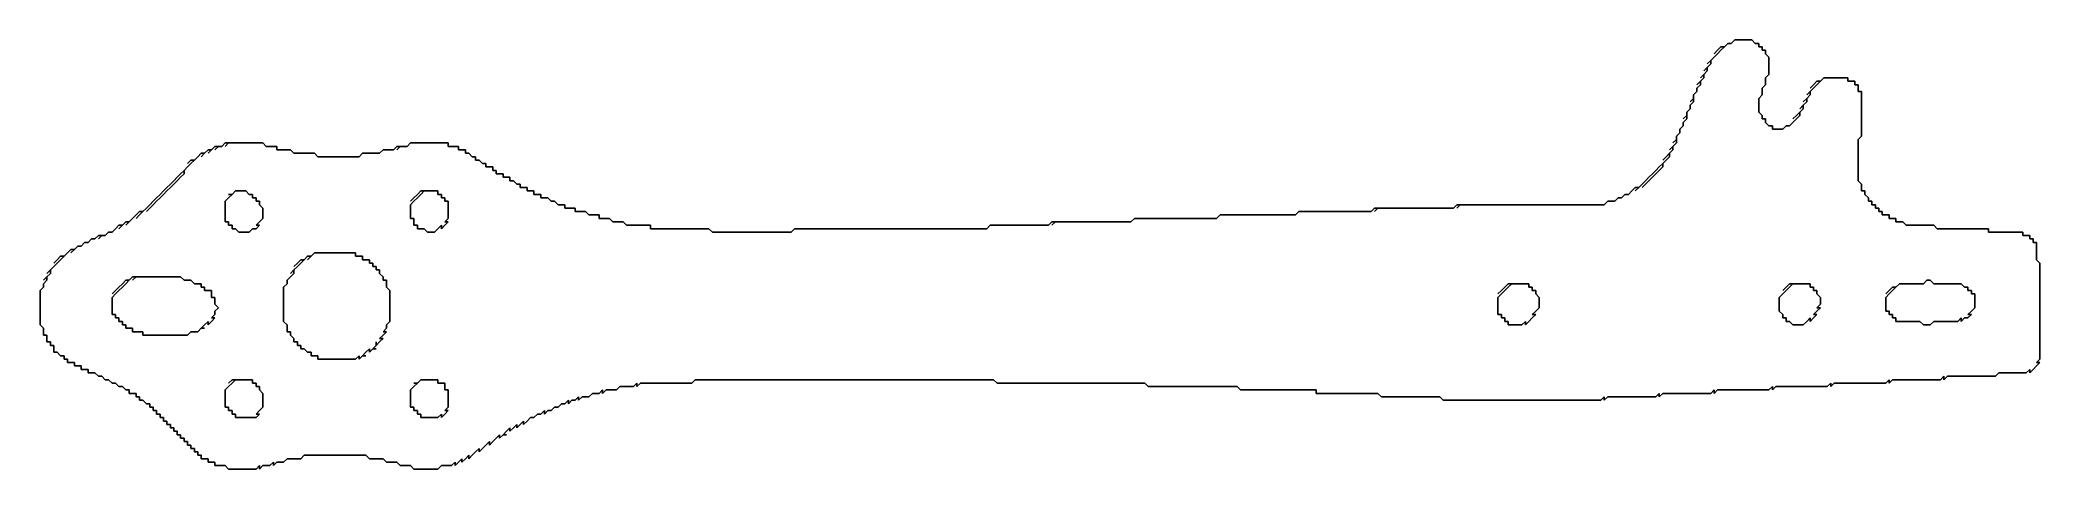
# Model space of a CAD drawing. Header units: metres. Extents: x 1 to 121, y 1 to 27.
import ezdxf

# ---------------------------------------------------------------- set-up
doc = ezdxf.new("R2010")
doc.units = ezdxf.units.M

msp = doc.modelspace()

# ---------------------------------------------------------------- linework, layer by layer
at = {"layer": 'MainLayer'}
for p, q in [((101.82, 26.54), (101.62, 26.33)), ((101.82, 26.33), (102.03, 26.54)), ((102.03, 26.54), (101.82, 26.54)), ((102.03, 26.54), (102.23, 26.74)), ((102.23, 26.74), (102.44, 26.74)), ((102.44, 26.74), (102.65, 26.95)), ((102.65, 26.95), (102.85, 26.95)), ((102.85, 26.95), (103.06, 26.95)), ((103.06, 26.95), (103.26, 26.95)), ((103.26, 26.95), (103.47, 26.95)), ((103.47, 26.95), (103.67, 26.95)), ((103.67, 26.95), (103.88, 26.74)), ((103.88, 26.74), (104.09, 26.74)), ((104.09, 26.74), (104.09, 26.54)), ((104.09, 26.54), (104.29, 26.54)), ((104.29, 26.54), (104.29, 26.33)), ((101, 25.3), (100.79, 25.1)), ((101.21, 25.71), (101, 25.51)), ((101, 25.3), (101.21, 25.51)), ((101, 25.1), (101, 25.3)), ((101.21, 25.71), (101.41, 25.92)), ((101.21, 25.51), (101.21, 25.71)), ((101.62, 26.33), (101.41, 26.12)), ((101.41, 25.92), (101.62, 26.12)), ((101.62, 26.12), (101.82, 26.33)), ((104.29, 26.33), (104.5, 26.33)), ((104.5, 26.33), (104.5, 26.12)), ((104.5, 26.12), (104.7, 25.92)), ((104.7, 25.92), (104.7, 25.71)), ((104.7, 25.71), (104.7, 25.51)), ((104.7, 25.51), (104.7, 25.3)), ((104.7, 25.3), (104.7, 25.1)), ((100.59, 24.48), (100.38, 24.27)), ((100.38, 24.07), (100.59, 24.27)), ((100.38, 23.86), (100.38, 24.07)), ((100.79, 24.89), (100.59, 24.68)), ((100.59, 24.48), (100.79, 24.68)), ((100.59, 24.27), (100.59, 24.48)), ((100.79, 24.89), (101, 25.1)), ((100.79, 24.68), (100.79, 24.89)), ((104.5, 24.27), (104.29, 24.07)), ((104.29, 24.07), (104.29, 23.86)), ((104.7, 24.89), (104.5, 24.68)), ((104.5, 24.68), (104.5, 24.48)), ((104.5, 24.48), (104.5, 24.27)), ((104.7, 25.1), (104.7, 24.89)), ((107.38, 24.27), (107.17, 24.07)), ((107.17, 23.86), (107.38, 24.07)), ((107.58, 24.48), (107.38, 24.27)), ((107.38, 24.07), (107.58, 24.27)), ((107.58, 24.27), (107.79, 24.48)), ((107.79, 24.48), (107.58, 24.48)), ((107.79, 24.48), (107.99, 24.68)), ((107.99, 24.68), (108.2, 24.68)), ((108.2, 24.68), (108.41, 24.68)), ((108.41, 24.68), (108.61, 24.68)), ((108.61, 24.68), (108.82, 24.68)), ((108.82, 24.68), (109.02, 24.68)), ((109.02, 24.68), (109.23, 24.68)), ((109.23, 24.68), (109.43, 24.68)), ((109.43, 24.68), (109.43, 24.48)), ((109.43, 24.48), (109.64, 24.48)), ((109.64, 24.48), (109.85, 24.48)), ((109.85, 24.48), (109.85, 24.27)), ((109.85, 24.27), (110.05, 24.27)), ((110.05, 24.27), (110.05, 24.07)), ((110.05, 24.07), (110.05, 23.86)), ((99.77, 22.63), (99.97, 22.83)), ((100.18, 23.45), (99.97, 23.24)), ((99.97, 23.04), (100.18, 23.24)), ((99.97, 22.83), (99.97, 23.04)), ((100.18, 23.66), (100.38, 23.86)), ((100.18, 23.45), (100.18, 23.66)), ((100.18, 23.24), (100.18, 23.45)), ((104.29, 23.66), (104.09, 23.45)), ((104.09, 23.45), (104.09, 23.24)), ((104.09, 23.24), (104.09, 23.04)), ((104.09, 23.04), (104.09, 22.83)), ((104.09, 22.83), (104.09, 22.63)), ((104.29, 23.86), (104.29, 23.66)), ((106.76, 23.04), (106.55, 22.83)), ((106.55, 22.63), (106.76, 22.83)), ((106.97, 23.45), (106.76, 23.24)), ((106.76, 23.04), (106.97, 23.24)), ((106.76, 22.83), (106.76, 23.04)), ((107.17, 23.86), (106.97, 23.66)), ((106.97, 23.45), (107.17, 23.66)), ((106.97, 23.24), (106.97, 23.45)), ((107.17, 23.66), (107.17, 23.86)), ((110.05, 23.86), (110.26, 23.86)), ((110.26, 23.86), (110.26, 23.66)), ((110.26, 23.66), (110.26, 23.45)), ((110.26, 23.45), (110.26, 23.24)), ((110.26, 23.24), (110.26, 23.04)), ((110.26, 23.04), (110.26, 22.83)), ((110.26, 22.83), (110.26, 22.63)), ((99.35, 21.6), (99.56, 21.8)), ((99.35, 21.39), (99.35, 21.6)), ((99.77, 22.42), (99.56, 22.22)), ((99.56, 22.01), (99.77, 22.22)), ((99.56, 21.8), (99.56, 22.01)), ((99.77, 22.42), (99.77, 22.63)), ((99.77, 22.22), (99.77, 22.42)), ((104.09, 22.63), (104.29, 22.42)), ((104.29, 22.42), (104.29, 22.22)), ((104.29, 22.22), (104.5, 22.22)), ((104.5, 22.22), (104.5, 22.01)), ((104.5, 22.01), (104.7, 21.8)), ((104.7, 21.8), (104.91, 21.8)), ((104.91, 21.8), (104.91, 21.6)), ((104.91, 21.6), (105.11, 21.6)), ((105.11, 21.6), (105.32, 21.6)), ((105.32, 21.6), (105.53, 21.6)), ((105.53, 21.6), (105.73, 21.8)), ((105.73, 21.8), (105.94, 21.8)), ((105.94, 21.8), (106.14, 22.01)), ((106.35, 22.42), (106.14, 22.22)), ((106.14, 22.01), (106.35, 22.22)), ((106.55, 22.63), (106.35, 22.42)), ((106.35, 22.22), (106.55, 22.42)), ((106.55, 22.42), (106.55, 22.63)), ((110.26, 22.63), (110.26, 22.42)), ((110.26, 22.42), (110.26, 22.22)), ((110.26, 22.22), (110.26, 22.01)), ((110.26, 22.01), (110.26, 21.8)), ((110.26, 21.8), (110.26, 21.6)), ((110.26, 21.6), (110.26, 21.39)), ((11.31, 20.36), (11.52, 20.57)), ((11.52, 20.57), (11.73, 20.57)), ((11.73, 20.57), (11.52, 20.36)), ((11.73, 20.57), (11.93, 20.57)), ((11.93, 20.57), (12.14, 20.78)), ((12.14, 20.78), (12.34, 20.78)), ((12.34, 20.78), (12.14, 20.57)), ((12.34, 20.78), (12.55, 20.78)), ((12.55, 20.78), (12.75, 20.78)), ((12.75, 20.78), (12.96, 20.78)), ((12.96, 20.78), (13.17, 20.78)), ((13.17, 20.78), (13.37, 20.78)), ((13.37, 20.78), (13.58, 20.78)), ((13.58, 20.78), (13.78, 20.78)), ((13.78, 20.78), (13.99, 20.78)), ((13.99, 20.78), (14.19, 20.78)), ((14.19, 20.78), (14.4, 20.78)), ((14.4, 20.78), (14.6, 20.57)), ((14.6, 20.57), (14.81, 20.57)), ((14.81, 20.57), (15.02, 20.57)), ((15.02, 20.57), (15.22, 20.57)), ((15.22, 20.57), (15.22, 20.36)), ((22.22, 20.36), (22.42, 20.57)), ((22.42, 20.57), (22.63, 20.57)), ((22.63, 20.57), (22.42, 20.36)), ((22.63, 20.57), (22.83, 20.57)), ((22.83, 20.57), (23.04, 20.57)), ((23.04, 20.57), (23.24, 20.78)), ((23.24, 20.78), (23.45, 20.78)), ((23.45, 20.78), (23.66, 20.78)), ((23.66, 20.78), (23.86, 20.78)), ((23.86, 20.78), (24.07, 20.78)), ((24.07, 20.78), (24.27, 20.78)), ((24.27, 20.78), (24.48, 20.78)), ((24.48, 20.78), (24.68, 20.78)), ((24.68, 20.78), (24.89, 20.78)), ((24.89, 20.78), (25.1, 20.78)), ((25.1, 20.78), (25.3, 20.78)), ((25.3, 20.78), (25.51, 20.78)), ((25.51, 20.78), (25.51, 20.57)), ((25.51, 20.57), (25.71, 20.57)), ((25.71, 20.57), (25.92, 20.57)), ((25.92, 20.57), (26.12, 20.57)), ((26.12, 20.57), (26.12, 20.36)), ((98.94, 20.57), (98.74, 20.36)), ((99.15, 20.98), (98.94, 20.78)), ((98.94, 20.57), (99.15, 20.78)), ((98.94, 20.36), (98.94, 20.57)), ((99.15, 21.19), (99.35, 21.39)), ((99.15, 20.98), (99.15, 21.19)), ((99.15, 20.78), (99.15, 20.98)), ((110.26, 21.19), (110.05, 20.98)), ((110.05, 20.98), (110.05, 20.78)), ((110.05, 20.78), (110.05, 20.57)), ((110.05, 20.57), (110.05, 20.36)), ((110.26, 21.39), (110.26, 21.19)), ((9.67, 19.13), (9.87, 19.34)), ((10.08, 19.75), (9.87, 19.54)), ((9.87, 19.34), (10.08, 19.54)), ((10.08, 19.54), (10.29, 19.75)), ((10.29, 19.75), (10.08, 19.75)), ((10.29, 19.75), (10.49, 19.95)), ((10.49, 19.95), (10.7, 20.16)), ((10.7, 20.16), (10.9, 20.16)), ((10.9, 20.16), (10.7, 19.95)), ((10.9, 20.16), (11.11, 20.36)), ((11.11, 20.36), (11.31, 20.36)), ((11.31, 20.36), (11.11, 20.16)), ((15.22, 20.36), (15.43, 20.36)), ((15.43, 20.36), (15.63, 20.36)), ((15.63, 20.36), (15.84, 20.36)), ((15.84, 20.36), (16.04, 20.36)), ((16.04, 20.36), (16.25, 20.16)), ((16.25, 20.16), (16.46, 20.16)), ((16.46, 20.16), (16.66, 20.16)), ((16.66, 20.16), (16.87, 20.16)), ((16.87, 20.16), (17.07, 20.16)), ((17.07, 20.16), (17.28, 20.16)), ((17.28, 20.16), (17.48, 20.16)), ((17.48, 20.16), (17.69, 19.95)), ((17.69, 19.95), (17.9, 19.95)), ((17.9, 19.95), (18.1, 19.95)), ((18.1, 19.95), (18.31, 19.95)), ((18.31, 19.95), (18.51, 19.95)), ((18.51, 19.95), (18.72, 19.95)), ((18.72, 19.95), (18.92, 19.95)), ((18.92, 19.95), (19.13, 19.95)), ((19.13, 19.95), (19.34, 19.95)), ((19.34, 19.95), (19.54, 19.95)), ((19.54, 19.95), (19.75, 19.95)), ((19.75, 19.95), (19.95, 19.95)), ((19.95, 19.95), (20.16, 19.95)), ((20.16, 19.95), (20.36, 20.16)), ((20.36, 20.16), (20.57, 20.16)), ((20.57, 20.16), (20.78, 20.16)), ((20.78, 20.16), (20.98, 20.16)), ((20.98, 20.16), (21.19, 20.16)), ((21.19, 20.16), (21.39, 20.16)), ((21.39, 20.16), (21.6, 20.36)), ((21.6, 20.36), (21.8, 20.36)), ((21.8, 20.36), (22.01, 20.36)), ((22.01, 20.36), (22.22, 20.36)), ((26.12, 20.36), (26.33, 20.36)), ((26.33, 20.36), (26.54, 20.36)), ((26.54, 20.36), (26.54, 20.16)), ((26.54, 20.16), (26.74, 20.16)), ((26.74, 20.16), (26.95, 19.95)), ((26.95, 19.95), (27.15, 19.95)), ((27.15, 19.95), (27.15, 19.75)), ((27.15, 19.75), (27.36, 19.75)), ((27.36, 19.75), (27.56, 19.54)), ((27.56, 19.54), (27.77, 19.54)), ((27.77, 19.54), (27.77, 19.34)), ((27.77, 19.34), (27.98, 19.34)), ((27.98, 19.34), (28.18, 19.34)), ((28.18, 19.34), (28.18, 19.13)), ((97.92, 19.13), (98.12, 19.34)), ((98.12, 19.34), (98.33, 19.54)), ((98.33, 19.34), (98.12, 19.13)), ((98.53, 19.95), (98.33, 19.75)), ((98.33, 19.54), (98.53, 19.75)), ((98.33, 19.54), (98.33, 19.34)), ((98.74, 20.16), (98.53, 19.95)), ((98.53, 19.75), (98.74, 19.95)), ((98.74, 20.16), (98.94, 20.36)), ((98.74, 19.95), (98.74, 20.16)), ((110.05, 20.36), (110.05, 20.16)), ((110.05, 20.16), (110.05, 19.95)), ((110.05, 19.95), (110.05, 19.75)), ((110.05, 19.75), (110.05, 19.54)), ((110.05, 19.54), (110.05, 19.34)), ((110.05, 19.34), (110.05, 19.13)), ((8.43, 17.9), (8.64, 18.1)), ((8.64, 18.1), (8.85, 18.31)), ((8.85, 18.1), (8.64, 17.9)), ((8.85, 18.31), (9.05, 18.51)), ((9.05, 18.31), (8.85, 18.1)), ((9.05, 18.51), (9.26, 18.72)), ((9.26, 18.51), (9.05, 18.31)), ((9.26, 18.72), (9.46, 18.92)), ((9.46, 18.72), (9.26, 18.51)), ((9.46, 18.92), (9.67, 19.13)), ((9.67, 18.92), (9.46, 18.72)), ((9.67, 19.13), (9.67, 18.92)), ((28.18, 19.13), (28.39, 19.13)), ((28.39, 19.13), (28.39, 18.92)), ((28.39, 18.92), (28.59, 18.92)), ((28.59, 18.92), (28.8, 18.92)), ((28.8, 18.92), (28.8, 18.72)), ((28.8, 18.72), (29, 18.72)), ((29, 18.72), (29.21, 18.72)), ((29.21, 18.72), (29.21, 18.51)), ((29.21, 18.51), (29.42, 18.51)), ((29.42, 18.51), (29.62, 18.31)), ((29.62, 18.31), (29.83, 18.31)), ((29.83, 18.31), (29.83, 18.1)), ((29.83, 18.1), (30.03, 18.1)), ((30.03, 18.1), (30.24, 18.1)), ((30.24, 18.1), (30.24, 17.9)), ((96.48, 17.9), (96.68, 18.1)), ((96.68, 18.1), (96.89, 18.1)), ((96.89, 18.1), (96.68, 17.9)), ((96.89, 18.1), (97.09, 18.31)), ((97.09, 18.31), (97.3, 18.51)), ((97.3, 18.31), (97.09, 18.1)), ((97.3, 18.51), (97.5, 18.72)), ((97.5, 18.51), (97.3, 18.31)), ((97.5, 18.72), (97.71, 18.92)), ((97.71, 18.72), (97.5, 18.51)), ((97.71, 18.92), (97.92, 19.13)), ((97.92, 18.92), (97.71, 18.72)), ((98.12, 19.13), (97.92, 18.92)), ((110.05, 19.13), (110.05, 18.92)), ((110.05, 18.92), (110.05, 18.72)), ((110.05, 18.72), (110.05, 18.51)), ((110.05, 18.51), (110.26, 18.31)), ((110.26, 18.31), (110.26, 18.1)), ((110.26, 18.1), (110.26, 17.9)), ((7.2, 16.66), (7.41, 16.87)), ((7.41, 16.87), (7.61, 17.07)), ((7.61, 16.87), (7.41, 16.66)), ((7.61, 17.07), (7.82, 17.28)), ((7.82, 17.07), (7.61, 16.87)), ((7.82, 17.28), (8.02, 17.48)), ((8.02, 17.28), (7.82, 17.07)), ((8.02, 17.48), (8.23, 17.69)), ((8.23, 17.48), (8.02, 17.28)), ((8.23, 17.69), (8.43, 17.9)), ((8.43, 17.69), (8.23, 17.48)), ((8.64, 17.9), (8.43, 17.69)), ((12.14, 17.28), (12.34, 17.48)), ((12.14, 17.07), (12.14, 17.28)), ((12.14, 16.87), (12.14, 17.07)), ((12.14, 16.66), (12.14, 16.87)), ((12.34, 17.48), (12.55, 17.69)), ((12.55, 17.69), (12.34, 17.69)), ((12.55, 17.69), (12.75, 17.9)), ((12.75, 17.9), (12.96, 17.9)), ((12.96, 17.9), (13.17, 17.9)), ((13.17, 17.9), (13.37, 17.9)), ((13.37, 17.9), (13.58, 17.69)), ((13.58, 17.69), (13.78, 17.69)), ((13.78, 17.69), (13.78, 17.48)), ((13.78, 17.48), (13.99, 17.48)), ((13.99, 17.48), (13.99, 17.28)), ((13.99, 17.28), (14.19, 17.28)), ((14.19, 17.28), (14.19, 17.07)), ((14.19, 17.07), (14.4, 16.87)), ((14.4, 16.87), (14.4, 16.66)), ((23.45, 17.48), (23.24, 17.28)), ((23.24, 17.07), (23.45, 17.28)), ((23.24, 16.87), (23.24, 17.07)), ((23.24, 16.66), (23.24, 16.87)), ((23.66, 17.69), (23.45, 17.48)), ((23.45, 17.28), (23.66, 17.48)), ((23.86, 17.9), (23.66, 17.69)), ((23.66, 17.48), (23.86, 17.69)), ((23.86, 17.69), (24.07, 17.9)), ((24.07, 17.9), (23.86, 17.9)), ((24.07, 17.9), (24.27, 17.9)), ((24.27, 17.9), (24.48, 17.9)), ((24.48, 17.9), (24.68, 17.9)), ((24.68, 17.9), (24.89, 17.9)), ((24.89, 17.9), (24.89, 17.69)), ((24.89, 17.69), (25.1, 17.69)), ((25.1, 17.69), (25.1, 17.48)), ((25.1, 17.48), (25.3, 17.48)), ((25.3, 17.48), (25.3, 17.28)), ((25.3, 17.28), (25.51, 17.28)), ((25.51, 17.28), (25.51, 17.07)), ((25.51, 17.07), (25.51, 16.87)), ((25.51, 16.87), (25.51, 16.66)), ((30.24, 17.9), (30.44, 17.9)), ((30.44, 17.9), (30.65, 17.9)), ((30.65, 17.9), (30.65, 17.69)), ((30.65, 17.69), (30.86, 17.69)), ((30.86, 17.69), (31.06, 17.69)), ((31.06, 17.69), (31.06, 17.48)), ((31.06, 17.48), (31.27, 17.48)), ((31.27, 17.48), (31.47, 17.48)), ((31.47, 17.48), (31.68, 17.28)), ((31.68, 17.28), (31.88, 17.28)), ((31.88, 17.28), (32.09, 17.07)), ((32.09, 17.07), (32.3, 17.07)), ((32.3, 17.07), (32.5, 17.07)), ((32.5, 17.07), (32.5, 16.87)), ((32.5, 16.87), (32.71, 16.87)), ((32.71, 16.87), (32.91, 16.87)), ((32.91, 16.87), (33.12, 16.87)), ((33.12, 16.87), (33.12, 16.66)), ((80.84, 16.66), (81.05, 16.87)), ((81.05, 16.87), (81.25, 16.87)), ((81.25, 16.87), (81.05, 16.66)), ((81.25, 16.87), (81.46, 16.87)), ((81.46, 16.87), (81.66, 16.87)), ((81.66, 16.87), (81.87, 16.87)), ((81.87, 16.87), (82.08, 16.87)), ((82.08, 16.87), (82.28, 16.87)), ((82.28, 16.87), (82.49, 16.87)), ((82.49, 16.87), (82.69, 16.87)), ((82.69, 16.87), (82.9, 16.87)), ((82.9, 16.87), (83.1, 16.87)), ((83.1, 16.87), (83.31, 16.87)), ((83.31, 16.87), (83.52, 16.87)), ((83.52, 16.87), (83.72, 16.87)), ((83.72, 16.87), (83.93, 16.87)), ((83.93, 16.87), (84.13, 16.87)), ((84.13, 16.87), (84.34, 16.87)), ((84.34, 16.87), (84.54, 16.87)), ((84.54, 16.87), (84.75, 16.87)), ((84.75, 16.87), (84.96, 16.87)), ((84.96, 16.87), (85.16, 16.87)), ((85.16, 16.87), (85.37, 16.87)), ((85.37, 16.87), (85.57, 16.87)), ((85.57, 16.87), (85.78, 16.87)), ((85.78, 16.87), (85.98, 17.07)), ((85.98, 17.07), (86.19, 17.07)), ((86.19, 17.07), (85.98, 16.87)), ((86.19, 17.07), (86.4, 17.07)), ((86.4, 17.07), (86.6, 17.07)), ((86.6, 17.07), (86.81, 17.07)), ((86.81, 17.07), (87.01, 17.07)), ((87.01, 17.07), (87.22, 17.07)), ((87.22, 17.07), (87.42, 17.07)), ((87.42, 17.07), (87.63, 17.07)), ((87.63, 17.07), (87.84, 17.07)), ((87.84, 17.07), (88.04, 17.07)), ((88.04, 17.07), (88.25, 17.07)), ((88.25, 17.07), (88.45, 17.07)), ((88.45, 17.07), (88.66, 17.07)), ((88.66, 17.07), (88.86, 17.07)), ((88.86, 17.07), (89.07, 17.07)), ((89.07, 17.07), (89.28, 17.07)), ((89.28, 17.07), (89.48, 17.07)), ((89.48, 17.07), (89.69, 17.07)), ((89.69, 17.07), (89.89, 17.07)), ((89.89, 17.07), (90.1, 17.07)), ((90.1, 17.07), (90.3, 17.07)), ((90.3, 17.07), (90.51, 17.07)), ((90.51, 17.07), (90.72, 17.07)), ((90.72, 17.07), (90.92, 17.07)), ((90.92, 17.07), (91.13, 17.07)), ((91.13, 17.07), (91.33, 17.07)), ((91.33, 17.07), (91.54, 17.07)), ((91.54, 17.07), (91.74, 17.07)), ((91.74, 17.07), (91.95, 17.07)), ((91.95, 17.07), (92.16, 17.07)), ((92.16, 17.07), (92.36, 17.07)), ((92.36, 17.07), (92.57, 17.07)), ((92.57, 17.07), (92.77, 17.07)), ((92.77, 17.07), (92.98, 17.07)), ((92.98, 17.07), (93.18, 17.07)), ((93.18, 17.07), (93.39, 17.07)), ((93.39, 17.07), (93.6, 17.07)), ((93.6, 17.07), (93.8, 17.07)), ((93.8, 17.07), (94.01, 17.07)), ((94.01, 17.07), (94.21, 17.07)), ((94.21, 17.07), (94.42, 17.07)), ((94.42, 17.07), (94.62, 17.07)), ((94.62, 17.07), (94.83, 17.07)), ((94.83, 17.07), (95.04, 17.28)), ((95.04, 17.28), (95.24, 17.28)), ((95.24, 17.28), (95.45, 17.28)), ((95.45, 17.28), (95.65, 17.48)), ((95.65, 17.48), (95.86, 17.48)), ((95.86, 17.48), (96.06, 17.69)), ((96.06, 17.69), (96.27, 17.69)), ((96.27, 17.69), (96.48, 17.9)), ((110.26, 17.9), (110.46, 17.9)), ((110.46, 17.9), (110.46, 17.69)), ((110.46, 17.69), (110.67, 17.48)), ((110.67, 17.48), (110.67, 17.28)), ((110.67, 17.28), (110.87, 17.28)), ((110.87, 17.28), (110.87, 17.07)), ((110.87, 17.07), (111.08, 17.07)), ((111.08, 17.07), (111.08, 16.87)), ((111.08, 16.87), (111.29, 16.87)), ((111.29, 16.87), (111.29, 16.66)), ((5.35, 15.43), (5.55, 15.63)), ((5.55, 15.63), (5.76, 15.84)), ((5.76, 15.84), (5.97, 15.84)), ((5.97, 15.84), (5.76, 15.63)), ((5.97, 15.84), (6.17, 16.04)), ((6.17, 16.04), (6.38, 16.04)), ((6.38, 16.04), (6.17, 15.84)), ((6.38, 16.04), (6.58, 16.25)), ((6.58, 16.25), (6.79, 16.46)), ((6.79, 16.46), (6.99, 16.66)), ((6.99, 16.46), (6.79, 16.25)), ((6.99, 16.66), (7.2, 16.66)), ((7.2, 16.66), (6.99, 16.46)), ((12.14, 16.46), (12.14, 16.66)), ((12.14, 16.25), (12.14, 16.46)), ((12.14, 16.04), (12.14, 16.25)), ((12.34, 16.04), (12.14, 16.04)), ((12.34, 15.84), (12.34, 16.04)), ((12.55, 15.84), (12.34, 15.84)), ((12.55, 15.63), (12.55, 15.84)), ((12.75, 15.63), (12.55, 15.63)), ((12.96, 15.43), (12.75, 15.63)), ((13.78, 15.63), (13.58, 15.43)), ((13.99, 15.63), (13.78, 15.63)), ((14.19, 16.04), (13.99, 15.84)), ((13.99, 15.84), (14.19, 15.84)), ((14.19, 15.84), (13.99, 15.63)), ((14.4, 16.25), (14.19, 16.04)), ((14.4, 16.66), (14.4, 16.46)), ((14.4, 16.46), (14.4, 16.25)), ((23.24, 16.46), (23.24, 16.66)), ((23.24, 16.25), (23.24, 16.46)), ((23.45, 16.25), (23.24, 16.25)), ((23.45, 16.04), (23.45, 16.25)), ((23.45, 15.84), (23.45, 16.04)), ((23.66, 15.84), (23.45, 15.84)), ((23.66, 15.63), (23.66, 15.84)), ((23.86, 15.63), (23.66, 15.63)), ((24.07, 15.63), (23.86, 15.63)), ((24.27, 15.43), (24.07, 15.63)), ((24.89, 15.63), (24.68, 15.43)), ((25.1, 15.84), (24.89, 15.63)), ((25.3, 15.84), (25.1, 15.63)), ((25.1, 15.63), (25.1, 15.84)), ((25.51, 16.25), (25.3, 16.04)), ((25.3, 16.04), (25.51, 16.04)), ((25.51, 16.04), (25.3, 15.84)), ((25.51, 16.66), (25.51, 16.46)), ((25.51, 16.46), (25.51, 16.25)), ((33.12, 16.66), (33.32, 16.66)), ((33.32, 16.66), (33.53, 16.66)), ((33.53, 16.66), (33.74, 16.66)), ((33.74, 16.66), (33.94, 16.46)), ((33.94, 16.46), (34.15, 16.46)), ((34.15, 16.46), (34.35, 16.46)), ((34.35, 16.46), (34.56, 16.46)), ((34.56, 16.46), (34.56, 16.25)), ((34.56, 16.25), (34.76, 16.25)), ((34.76, 16.25), (34.97, 16.25)), ((34.97, 16.25), (35.18, 16.25)), ((35.18, 16.25), (35.38, 16.04)), ((35.38, 16.04), (35.59, 16.04)), ((35.59, 16.04), (35.79, 16.04)), ((35.79, 16.04), (36, 16.04)), ((36, 16.04), (36.2, 15.84)), ((36.2, 15.84), (36.41, 15.84)), ((36.41, 15.84), (36.62, 15.84)), ((36.62, 15.84), (36.82, 15.84)), ((36.82, 15.84), (37.03, 15.84)), ((37.03, 15.84), (37.23, 15.84)), ((37.23, 15.84), (37.44, 15.84)), ((37.44, 15.84), (37.64, 15.84)), ((37.64, 15.84), (37.64, 15.63)), ((37.64, 15.63), (37.85, 15.63)), ((37.85, 15.63), (38.06, 15.63)), ((38.06, 15.63), (38.26, 15.63)), ((38.26, 15.63), (38.47, 15.63)), ((38.47, 15.63), (38.67, 15.63)), ((38.67, 15.63), (38.88, 15.63)), ((38.88, 15.63), (39.08, 15.63)), ((39.08, 15.63), (39.29, 15.63)), ((39.29, 15.63), (39.5, 15.63)), ((39.5, 15.63), (39.7, 15.63)), ((39.7, 15.63), (39.91, 15.63)), ((39.91, 15.63), (40.11, 15.63)), ((40.11, 15.63), (40.32, 15.63)), ((40.32, 15.63), (40.52, 15.63)), ((40.52, 15.63), (40.73, 15.63)), ((40.73, 15.63), (40.94, 15.63)), ((40.94, 15.63), (41.14, 15.63)), ((41.14, 15.63), (41.35, 15.43)), ((46.08, 15.43), (46.28, 15.63)), ((46.28, 15.63), (46.49, 15.63)), ((46.49, 15.63), (46.69, 15.63)), ((46.69, 15.63), (46.9, 15.63)), ((46.9, 15.63), (47.11, 15.63)), ((47.11, 15.63), (47.31, 15.63)), ((47.31, 15.63), (47.52, 15.63)), ((47.52, 15.63), (47.72, 15.63)), ((47.72, 15.63), (47.93, 15.63)), ((47.93, 15.63), (48.13, 15.63)), ((48.13, 15.63), (48.34, 15.63)), ((48.34, 15.63), (48.55, 15.63)), ((48.55, 15.63), (48.75, 15.63)), ((48.75, 15.63), (48.96, 15.63)), ((48.96, 15.63), (49.16, 15.63)), ((49.16, 15.63), (49.37, 15.63)), ((49.37, 15.63), (49.57, 15.63)), ((49.57, 15.63), (49.78, 15.63)), ((49.78, 15.63), (49.99, 15.63)), ((49.99, 15.63), (50.19, 15.63)), ((50.19, 15.63), (50.4, 15.63)), ((50.4, 15.63), (50.6, 15.63)), ((50.6, 15.63), (50.81, 15.63)), ((50.81, 15.63), (51.01, 15.63)), ((51.01, 15.63), (51.22, 15.63)), ((51.22, 15.63), (51.43, 15.63)), ((51.43, 15.63), (51.63, 15.63)), ((51.63, 15.63), (51.84, 15.63)), ((51.84, 15.63), (52.04, 15.63)), ((52.04, 15.63), (52.25, 15.63)), ((52.25, 15.63), (52.45, 15.63)), ((52.45, 15.63), (52.66, 15.63)), ((52.66, 15.63), (52.87, 15.63)), ((52.87, 15.63), (53.07, 15.63)), ((53.07, 15.63), (53.28, 15.63)), ((53.28, 15.63), (53.48, 15.63)), ((53.48, 15.63), (53.69, 15.63)), ((53.69, 15.63), (53.89, 15.63)), ((53.89, 15.63), (54.1, 15.63)), ((54.1, 15.63), (54.31, 15.63)), ((54.31, 15.63), (54.51, 15.63)), ((54.51, 15.63), (54.72, 15.63)), ((54.72, 15.63), (54.92, 15.63)), ((54.92, 15.63), (55.13, 15.63)), ((55.13, 15.63), (55.33, 15.63)), ((55.33, 15.63), (55.54, 15.63)), ((55.54, 15.63), (55.75, 15.63)), ((55.75, 15.63), (55.95, 15.63)), ((55.95, 15.63), (56.16, 15.63)), ((56.16, 15.63), (56.36, 15.63)), ((56.36, 15.63), (56.57, 15.63)), ((56.57, 15.63), (56.77, 15.63)), ((56.77, 15.63), (56.98, 15.63)), ((56.98, 15.63), (57.19, 15.63)), ((57.19, 15.63), (57.39, 15.63)), ((57.39, 15.63), (57.6, 15.63)), ((57.6, 15.63), (57.8, 15.63)), ((57.8, 15.63), (58.01, 15.84)), ((58.01, 15.84), (58.21, 15.84)), ((58.21, 15.84), (58.42, 15.84)), ((58.42, 15.84), (58.63, 15.84)), ((58.63, 15.84), (58.83, 15.84)), ((58.83, 15.84), (59.04, 15.84)), ((59.04, 15.84), (59.24, 15.84)), ((59.24, 15.84), (59.45, 15.84)), ((59.45, 15.84), (59.65, 15.84)), ((59.65, 15.84), (59.86, 15.84)), ((59.86, 15.84), (60.07, 15.84)), ((60.07, 15.84), (60.27, 15.84)), ((60.27, 15.84), (60.48, 15.84)), ((60.48, 15.84), (60.68, 15.84)), ((60.68, 15.84), (60.89, 15.84)), ((60.89, 15.84), (61.09, 15.84)), ((61.09, 15.84), (61.3, 15.84)), ((61.3, 15.84), (61.51, 15.84)), ((61.51, 15.84), (61.71, 16.04)), ((61.71, 16.04), (61.92, 16.04)), ((61.92, 16.04), (61.71, 15.84)), ((61.92, 16.04), (62.12, 16.04)), ((62.12, 16.04), (62.33, 16.04)), ((62.33, 16.04), (62.53, 16.04)), ((62.53, 16.04), (62.74, 16.04)), ((62.74, 16.04), (62.95, 16.04)), ((62.95, 16.04), (63.15, 16.04)), ((63.15, 16.04), (63.36, 16.04)), ((63.36, 16.04), (63.56, 16.04)), ((63.56, 16.04), (63.77, 16.04)), ((63.77, 16.04), (63.97, 16.04)), ((63.97, 16.04), (64.18, 16.04)), ((64.18, 16.04), (64.39, 16.04)), ((64.39, 16.04), (64.59, 16.04)), ((64.59, 16.04), (64.8, 16.04)), ((64.8, 16.04), (65, 16.04)), ((65, 16.04), (65.21, 16.04)), ((65.21, 16.04), (65.41, 16.04)), ((65.41, 16.04), (65.62, 16.04)), ((65.62, 16.04), (65.83, 16.04)), ((65.83, 16.04), (66.03, 16.04)), ((66.03, 16.04), (66.24, 16.04)), ((66.24, 16.04), (66.44, 16.04)), ((66.44, 16.04), (66.65, 16.25)), ((66.65, 16.25), (66.85, 16.25)), ((66.85, 16.25), (67.06, 16.25)), ((67.06, 16.25), (67.27, 16.25)), ((67.27, 16.25), (67.47, 16.25)), ((67.47, 16.25), (67.68, 16.25)), ((67.68, 16.25), (67.88, 16.25)), ((67.88, 16.25), (68.09, 16.25)), ((68.09, 16.25), (68.29, 16.25)), ((68.29, 16.25), (68.5, 16.25)), ((68.5, 16.25), (68.71, 16.25)), ((68.71, 16.25), (68.91, 16.25)), ((68.91, 16.25), (69.12, 16.25)), ((69.12, 16.25), (69.32, 16.25)), ((69.32, 16.25), (69.53, 16.25)), ((69.53, 16.25), (69.73, 16.25)), ((69.73, 16.25), (69.94, 16.25)), ((69.94, 16.25), (70.14, 16.25)), ((70.14, 16.25), (70.35, 16.25)), ((70.35, 16.25), (70.56, 16.25)), ((70.56, 16.25), (70.76, 16.25)), ((70.76, 16.25), (70.97, 16.25)), ((70.97, 16.25), (71.17, 16.25)), ((71.17, 16.25), (71.38, 16.25)), ((71.38, 16.25), (71.58, 16.25)), ((71.58, 16.25), (71.79, 16.46)), ((71.79, 16.46), (72, 16.46)), ((72, 16.46), (72.2, 16.46)), ((72.2, 16.46), (72.41, 16.46)), ((72.41, 16.46), (72.61, 16.46)), ((72.61, 16.46), (72.82, 16.46)), ((72.82, 16.46), (73.02, 16.46)), ((73.02, 16.46), (73.23, 16.46)), ((73.23, 16.46), (73.44, 16.46)), ((73.44, 16.46), (73.64, 16.46)), ((73.64, 16.46), (73.85, 16.46)), ((73.85, 16.46), (74.05, 16.46)), ((74.05, 16.46), (74.26, 16.46)), ((74.26, 16.46), (74.46, 16.46)), ((74.46, 16.46), (74.67, 16.46)), ((74.67, 16.46), (74.88, 16.46)), ((74.88, 16.46), (75.08, 16.46)), ((75.08, 16.46), (75.29, 16.46)), ((75.29, 16.46), (75.49, 16.46)), ((75.49, 16.46), (75.7, 16.46)), ((75.7, 16.46), (75.9, 16.46)), ((75.9, 16.46), (76.11, 16.46)), ((76.11, 16.46), (76.32, 16.46)), ((76.32, 16.46), (76.52, 16.66)), ((76.52, 16.66), (76.73, 16.66)), ((76.73, 16.66), (76.93, 16.66)), ((76.93, 16.66), (77.14, 16.66)), ((77.14, 16.66), (77.34, 16.66)), ((77.34, 16.66), (77.55, 16.66)), ((77.55, 16.66), (77.76, 16.66)), ((77.76, 16.66), (77.96, 16.66)), ((77.96, 16.66), (78.17, 16.66)), ((78.17, 16.66), (78.37, 16.66)), ((78.37, 16.66), (78.58, 16.66)), ((78.58, 16.66), (78.78, 16.66)), ((78.78, 16.66), (78.99, 16.66)), ((78.99, 16.66), (79.2, 16.66)), ((79.2, 16.66), (79.4, 16.66)), ((79.4, 16.66), (79.61, 16.66)), ((79.61, 16.66), (79.81, 16.66)), ((79.81, 16.66), (80.02, 16.66)), ((80.02, 16.66), (80.22, 16.66)), ((80.22, 16.66), (80.43, 16.66)), ((80.43, 16.66), (80.64, 16.66)), ((80.64, 16.66), (80.84, 16.66)), ((111.29, 16.66), (111.49, 16.66)), ((111.49, 16.66), (111.49, 16.46)), ((111.49, 16.46), (111.7, 16.46)), ((111.7, 16.46), (111.9, 16.46)), ((111.9, 16.46), (111.9, 16.25)), ((111.9, 16.25), (112.11, 16.25)), ((112.11, 16.25), (112.31, 16.25)), ((112.31, 16.25), (112.31, 16.04)), ((112.31, 16.04), (112.52, 16.04)), ((112.52, 16.04), (112.73, 16.04)), ((112.73, 16.04), (112.93, 15.84)), ((112.93, 15.84), (113.14, 15.84)), ((113.14, 15.84), (113.34, 15.84)), ((113.34, 15.84), (113.55, 15.84)), ((113.55, 15.84), (113.75, 15.84)), ((113.75, 15.84), (113.96, 15.84)), ((113.96, 15.84), (114.17, 15.84)), ((114.17, 15.84), (114.37, 15.84)), ((114.37, 15.84), (114.58, 15.84)), ((114.58, 15.84), (114.78, 15.63)), ((114.78, 15.63), (114.99, 15.63)), ((114.99, 15.63), (115.19, 15.63)), ((115.19, 15.63), (115.4, 15.63)), ((115.4, 15.63), (115.61, 15.63)), ((115.61, 15.63), (115.81, 15.63)), ((115.81, 15.63), (116.02, 15.63)), ((116.02, 15.63), (116.22, 15.63)), ((116.22, 15.63), (116.43, 15.63)), ((116.43, 15.63), (116.63, 15.63)), ((116.63, 15.63), (116.84, 15.63)), ((116.84, 15.63), (117.05, 15.63)), ((117.05, 15.63), (117.25, 15.63)), ((117.25, 15.63), (117.46, 15.63)), ((117.46, 15.63), (117.66, 15.63)), ((117.66, 15.63), (117.87, 15.63)), ((117.87, 15.63), (117.87, 15.43)), ((2.67, 14.19), (2.88, 14.4)), ((2.88, 14.4), (3.09, 14.4)), ((3.09, 14.4), (2.88, 14.19)), ((3.09, 14.4), (3.29, 14.6)), ((3.29, 14.6), (3.5, 14.6)), ((3.5, 14.6), (3.7, 14.81)), ((3.7, 14.81), (3.91, 14.81)), ((3.91, 14.81), (4.11, 15.02)), ((4.11, 15.02), (4.32, 15.02)), ((4.32, 15.02), (4.53, 15.22)), ((4.53, 15.22), (4.73, 15.22)), ((4.73, 15.22), (4.53, 15.02)), ((4.73, 15.22), (4.94, 15.22)), ((4.94, 15.22), (5.14, 15.43)), ((5.14, 15.43), (5.35, 15.43)), ((13.17, 15.43), (12.96, 15.43)), ((13.37, 15.43), (13.17, 15.43)), ((13.58, 15.43), (13.37, 15.43)), ((24.48, 15.43), (24.27, 15.43)), ((24.68, 15.43), (24.48, 15.43)), ((41.35, 15.43), (41.55, 15.43)), ((41.55, 15.43), (41.76, 15.43)), ((41.76, 15.43), (41.96, 15.43)), ((41.96, 15.43), (42.17, 15.43)), ((42.17, 15.43), (42.37, 15.43)), ((42.37, 15.43), (42.58, 15.43)), ((42.58, 15.43), (42.79, 15.43)), ((42.79, 15.43), (42.99, 15.43)), ((42.99, 15.43), (43.2, 15.43)), ((43.2, 15.43), (43.4, 15.43)), ((43.4, 15.43), (43.61, 15.43)), ((43.61, 15.43), (43.81, 15.43)), ((43.81, 15.43), (44.02, 15.43)), ((44.02, 15.43), (44.23, 15.43)), ((44.23, 15.43), (44.43, 15.43)), ((44.43, 15.43), (44.64, 15.43)), ((44.64, 15.43), (44.84, 15.43)), ((44.84, 15.43), (45.05, 15.43)), ((45.05, 15.43), (45.25, 15.43)), ((45.25, 15.43), (45.46, 15.43)), ((45.46, 15.43), (45.67, 15.43)), ((45.67, 15.43), (45.87, 15.43)), ((45.87, 15.43), (46.08, 15.43)), ((117.87, 15.43), (118.07, 15.43)), ((118.07, 15.43), (118.28, 15.43)), ((118.28, 15.43), (118.49, 15.43)), ((118.49, 15.43), (118.69, 15.43)), ((118.69, 15.43), (118.9, 15.43)), ((118.9, 15.43), (119.1, 15.43)), ((119.1, 15.43), (119.31, 15.43)), ((119.31, 15.43), (119.51, 15.43)), ((119.51, 15.43), (119.72, 15.43)), ((119.72, 15.43), (119.93, 15.43)), ((119.93, 15.43), (119.93, 15.22)), ((119.93, 15.22), (120.13, 15.22)), ((120.13, 15.22), (120.34, 15.22)), ((120.34, 15.22), (120.34, 15.02)), ((120.34, 15.02), (120.54, 15.02)), ((120.54, 15.02), (120.54, 14.81)), ((120.54, 14.81), (120.75, 14.81)), ((120.75, 14.81), (120.75, 14.6)), ((120.75, 14.6), (120.75, 14.4)), ((120.75, 14.4), (120.75, 14.19)), ((1.65, 13.17), (1.85, 13.37)), ((2.06, 13.78), (1.85, 13.58)), ((1.85, 13.37), (2.06, 13.58)), ((2.26, 13.99), (2.06, 13.78)), ((2.06, 13.58), (2.26, 13.78)), ((2.26, 13.78), (2.47, 13.99)), ((2.47, 13.99), (2.26, 13.99)), ((2.47, 13.99), (2.67, 14.19)), ((16.46, 13.58), (16.25, 13.37)), ((16.25, 13.17), (16.46, 13.37)), ((16.66, 13.78), (16.46, 13.58)), ((16.46, 13.37), (16.66, 13.58)), ((16.66, 13.58), (16.87, 13.78)), ((16.87, 13.78), (16.66, 13.78)), ((16.87, 13.78), (17.07, 13.99)), ((17.07, 13.99), (17.28, 13.99)), ((17.28, 13.99), (17.07, 13.78)), ((17.28, 13.99), (17.48, 14.19)), ((17.48, 14.19), (17.69, 14.19)), ((17.69, 14.19), (17.9, 14.19)), ((17.9, 14.19), (18.1, 14.19)), ((18.1, 14.19), (18.31, 14.19)), ((18.31, 14.19), (18.51, 14.19)), ((18.51, 14.19), (18.72, 14.19)), ((18.72, 14.19), (18.92, 14.19)), ((18.92, 14.19), (19.13, 14.19)), ((19.13, 14.19), (19.34, 14.19)), ((19.34, 14.19), (19.54, 14.19)), ((19.54, 14.19), (19.75, 14.19)), ((19.75, 14.19), (19.95, 14.19)), ((19.95, 14.19), (19.95, 13.99)), ((19.95, 13.99), (20.16, 13.99)), ((20.16, 13.99), (20.36, 13.99)), ((20.36, 13.99), (20.36, 13.78)), ((20.36, 13.78), (20.57, 13.78)), ((20.57, 13.78), (20.78, 13.78)), ((20.78, 13.78), (20.78, 13.58)), ((20.78, 13.58), (20.98, 13.58)), ((20.98, 13.58), (20.98, 13.37)), ((20.98, 13.37), (21.19, 13.37)), ((21.19, 13.37), (21.19, 13.17)), ((120.75, 14.19), (120.75, 13.99)), ((120.75, 13.99), (120.75, 13.78)), ((120.75, 13.78), (120.95, 13.58)), ((120.95, 13.58), (120.95, 13.37)), ((120.95, 13.37), (120.95, 13.17)), ((1.03, 11.93), (1.23, 12.14)), ((1.44, 12.75), (1.23, 12.55)), ((1.23, 12.34), (1.44, 12.55)), ((1.23, 12.14), (1.23, 12.34)), ((1.65, 13.17), (1.44, 12.96)), ((1.44, 12.75), (1.65, 12.96)), ((1.44, 12.55), (1.44, 12.75)), ((1.65, 12.96), (1.65, 13.17)), ((5.76, 12.14), (5.55, 11.93)), ((5.97, 12.34), (5.76, 12.14)), ((5.76, 11.93), (5.97, 12.14)), ((6.17, 12.55), (5.97, 12.34)), ((5.97, 12.14), (6.17, 12.34)), ((6.17, 12.34), (6.38, 12.55)), ((6.38, 12.55), (6.17, 12.55)), ((6.38, 12.55), (6.58, 12.75)), ((6.58, 12.75), (6.79, 12.75)), ((6.79, 12.75), (6.58, 12.55)), ((6.79, 12.75), (6.99, 12.75)), ((6.99, 12.75), (7.2, 12.75)), ((7.2, 12.75), (7.41, 12.75)), ((7.41, 12.75), (7.61, 12.75)), ((7.61, 12.75), (7.82, 12.75)), ((7.82, 12.75), (8.02, 12.75)), ((8.02, 12.75), (8.23, 12.75)), ((8.23, 12.75), (8.43, 12.75)), ((8.43, 12.75), (8.64, 12.75)), ((8.64, 12.75), (8.85, 12.75)), ((8.85, 12.75), (9.05, 12.75)), ((9.05, 12.75), (9.26, 12.75)), ((9.26, 12.75), (9.46, 12.75)), ((9.46, 12.75), (9.67, 12.55)), ((9.67, 12.55), (9.87, 12.55)), ((9.87, 12.55), (10.08, 12.55)), ((10.08, 12.55), (10.29, 12.34)), ((10.29, 12.34), (10.49, 12.34)), ((10.49, 12.34), (10.7, 12.34)), ((10.7, 12.34), (10.7, 12.14)), ((10.7, 12.14), (10.9, 12.14)), ((10.9, 12.14), (10.9, 11.93)), ((15.63, 12.14), (15.84, 12.34)), ((15.63, 11.93), (15.63, 12.14)), ((15.84, 12.55), (16.04, 12.75)), ((15.84, 12.34), (15.84, 12.55)), ((16.25, 13.17), (16.04, 12.96)), ((16.04, 12.75), (16.25, 12.96)), ((16.25, 12.96), (16.25, 13.17)), ((21.19, 13.17), (21.39, 13.17)), ((21.39, 13.17), (21.39, 12.96)), ((21.39, 12.96), (21.6, 12.75)), ((21.6, 12.75), (21.6, 12.55)), ((21.6, 12.55), (21.8, 12.55)), ((21.8, 12.55), (21.8, 12.34)), ((21.8, 12.34), (21.8, 12.14)), ((21.8, 12.14), (22.01, 11.93)), ((88.86, 12.14), (88.66, 11.93)), ((89.07, 12.34), (88.86, 12.14)), ((88.86, 11.93), (89.07, 12.14)), ((89.07, 12.14), (89.28, 12.34)), ((89.28, 12.34), (89.07, 12.34)), ((89.28, 12.34), (89.48, 12.34)), ((89.48, 12.34), (89.69, 12.34)), ((89.69, 12.34), (89.89, 12.34)), ((89.89, 12.34), (90.1, 12.34)), ((90.1, 12.34), (90.3, 12.34)), ((90.3, 12.34), (90.3, 12.14)), ((90.3, 12.14), (90.51, 12.14)), ((90.51, 12.14), (90.51, 11.93)), ((105.73, 12.14), (105.53, 11.93)), ((105.94, 12.34), (105.73, 12.14)), ((105.73, 11.93), (105.94, 12.14)), ((105.94, 12.14), (106.14, 12.34)), ((106.14, 12.34), (105.94, 12.34)), ((106.14, 12.34), (106.35, 12.34)), ((106.35, 12.34), (106.55, 12.34)), ((106.55, 12.34), (106.76, 12.34)), ((106.76, 12.34), (106.97, 12.34)), ((106.97, 12.34), (107.17, 12.34)), ((107.17, 12.34), (107.17, 12.14)), ((107.17, 12.14), (107.38, 12.14)), ((107.38, 12.14), (107.38, 11.93)), ((112.11, 12.14), (111.9, 11.93)), ((112.11, 11.93), (112.31, 12.14)), ((112.31, 12.14), (112.11, 12.14)), ((112.31, 12.14), (112.52, 12.34)), ((112.52, 12.34), (112.73, 12.34)), ((112.73, 12.34), (112.93, 12.34)), ((112.93, 12.34), (113.14, 12.34)), ((113.14, 12.34), (113.34, 12.34)), ((113.34, 12.34), (113.55, 12.34)), ((113.55, 12.34), (113.75, 12.34)), ((113.75, 12.34), (113.96, 12.34)), ((113.96, 12.34), (114.17, 12.55)), ((114.17, 12.55), (114.37, 12.55)), ((114.37, 12.55), (114.58, 12.34)), ((114.58, 12.34), (114.78, 12.34)), ((114.78, 12.34), (114.99, 12.34)), ((114.99, 12.34), (115.19, 12.34)), ((115.19, 12.34), (115.4, 12.34)), ((115.4, 12.34), (115.61, 12.34)), ((115.61, 12.34), (115.81, 12.34)), ((115.81, 12.34), (116.02, 12.34)), ((116.02, 12.34), (116.22, 12.34)), ((116.22, 12.34), (116.43, 12.14)), ((116.43, 12.14), (116.63, 12.14)), ((116.63, 12.14), (116.63, 11.93)), ((120.95, 13.17), (120.95, 12.96)), ((120.95, 12.96), (120.95, 12.75)), ((120.95, 12.75), (120.95, 12.55)), ((120.95, 12.55), (120.95, 12.34)), ((120.95, 12.34), (120.95, 12.14)), ((120.95, 12.14), (120.95, 11.93)), ((1.03, 11.73), (1.03, 11.93)), ((1.03, 11.52), (1.03, 11.73)), ((1.03, 11.31), (1.03, 11.52)), ((1.03, 11.11), (1.03, 11.31)), ((1.03, 10.9), (1.03, 11.11)), ((1.03, 10.7), (1.03, 10.9)), ((5.55, 11.93), (5.35, 11.73)), ((5.35, 11.52), (5.55, 11.73)), ((5.35, 11.31), (5.35, 11.52)), ((5.35, 11.11), (5.35, 11.31)), ((5.35, 10.9), (5.35, 11.11)), ((5.35, 10.7), (5.35, 10.9)), ((5.55, 11.73), (5.76, 11.93)), ((10.9, 11.93), (11.11, 11.93)), ((11.11, 11.93), (11.31, 11.93)), ((11.31, 11.93), (11.31, 11.73)), ((11.31, 11.73), (11.31, 11.52)), ((11.31, 11.52), (11.52, 11.52)), ((11.52, 11.52), (11.52, 11.31)), ((11.52, 11.31), (11.52, 11.11)), ((11.52, 11.11), (11.73, 10.9)), ((11.73, 10.9), (11.52, 10.7)), ((15.63, 11.73), (15.63, 11.93)), ((15.63, 11.52), (15.63, 11.73)), ((15.63, 11.31), (15.63, 11.52)), ((15.63, 11.11), (15.63, 11.31)), ((15.63, 10.9), (15.63, 11.11)), ((15.63, 10.7), (15.63, 10.9)), ((22.01, 11.93), (22.01, 11.73)), ((22.01, 11.73), (22.01, 11.52)), ((22.01, 11.52), (22.01, 11.31)), ((22.01, 11.31), (22.01, 11.11)), ((22.01, 11.11), (22.01, 10.9)), ((22.01, 10.9), (22.01, 10.7)), ((88.66, 11.93), (88.45, 11.73)), ((88.45, 11.52), (88.66, 11.73)), ((88.45, 11.31), (88.45, 11.52)), ((88.45, 11.11), (88.45, 11.31)), ((88.45, 10.9), (88.45, 11.11)), ((88.45, 10.7), (88.45, 10.9)), ((88.66, 11.73), (88.86, 11.93)), ((90.51, 11.93), (90.72, 11.93)), ((90.72, 11.93), (90.72, 11.73)), ((90.72, 11.73), (90.92, 11.52)), ((90.92, 10.9), (90.72, 10.7)), ((90.92, 11.52), (90.92, 11.31)), ((90.92, 11.31), (90.92, 11.11)), ((90.92, 11.11), (90.92, 10.9)), ((105.32, 11.52), (105.53, 11.73)), ((105.32, 11.31), (105.32, 11.52)), ((105.32, 11.11), (105.32, 11.31)), ((105.32, 10.9), (105.32, 11.11)), ((105.32, 10.7), (105.32, 10.9)), ((105.53, 11.73), (105.73, 11.93)), ((107.38, 11.93), (107.58, 11.93)), ((107.58, 11.93), (107.58, 11.73)), ((107.58, 11.73), (107.79, 11.52)), ((107.79, 11.11), (107.58, 10.9)), ((107.58, 10.9), (107.79, 10.9)), ((107.79, 10.9), (107.58, 10.7)), ((107.79, 11.52), (107.79, 11.31)), ((107.79, 11.31), (107.79, 11.11)), ((111.9, 11.93), (111.7, 11.73)), ((111.7, 11.52), (111.9, 11.73)), ((111.7, 11.31), (111.7, 11.52)), ((111.7, 11.11), (111.7, 11.31)), ((111.7, 10.9), (111.7, 11.11)), ((111.7, 10.7), (111.7, 10.9)), ((111.9, 11.73), (112.11, 11.93)), ((116.63, 11.93), (116.84, 11.93)), ((116.84, 11.93), (116.84, 11.73)), ((116.84, 11.73), (117.05, 11.73)), ((117.05, 10.9), (116.84, 10.7)), ((117.05, 11.73), (117.05, 11.52)), ((117.05, 11.52), (117.05, 11.31)), ((117.05, 11.31), (117.05, 11.11)), ((117.05, 11.11), (117.05, 10.9)), ((120.95, 11.93), (120.95, 11.73)), ((120.95, 11.73), (120.95, 11.52)), ((120.95, 11.52), (120.95, 11.31)), ((120.95, 11.31), (120.95, 11.11)), ((120.95, 11.11), (120.95, 10.9)), ((120.95, 10.9), (120.95, 10.7)), ((1.03, 10.49), (1.03, 10.7)), ((1.03, 10.29), (1.03, 10.49)), ((1.03, 10.08), (1.03, 10.29)), ((1.03, 9.87), (1.03, 10.08)), ((1.23, 9.67), (1.03, 9.87)), ((1.23, 9.46), (1.23, 9.67)), ((5.35, 10.49), (5.35, 10.7)), ((5.55, 10.49), (5.35, 10.49)), ((5.55, 10.29), (5.55, 10.49)), ((5.76, 10.29), (5.55, 10.29)), ((5.76, 10.08), (5.76, 10.29)), ((5.97, 10.08), (5.76, 10.08)), ((5.97, 9.87), (5.97, 10.08)), ((6.17, 9.87), (5.97, 9.87)), ((6.17, 9.67), (6.17, 9.87)), ((6.38, 9.67), (6.17, 9.67)), ((6.58, 9.67), (6.38, 9.67)), ((6.58, 9.46), (6.58, 9.67)), ((10.7, 9.67), (10.49, 9.46)), ((10.9, 9.87), (10.7, 9.67)), ((10.7, 9.67), (10.9, 9.67)), ((11.11, 10.08), (10.9, 9.87)), ((11.31, 10.08), (11.11, 9.87)), ((11.11, 9.87), (11.11, 10.08)), ((11.52, 10.49), (11.31, 10.29)), ((11.31, 10.29), (11.52, 10.29)), ((11.52, 10.29), (11.31, 10.08)), ((11.52, 10.7), (11.52, 10.49)), ((15.63, 10.49), (15.63, 10.7)), ((15.63, 10.29), (15.63, 10.49)), ((15.63, 10.08), (15.63, 10.29)), ((15.84, 9.87), (15.63, 10.08)), ((15.84, 9.67), (15.84, 9.87)), ((15.84, 9.46), (15.84, 9.67)), ((21.8, 9.67), (21.6, 9.46)), ((22.01, 10.08), (21.8, 9.87)), ((21.8, 9.87), (21.8, 9.67)), ((22.01, 10.7), (22.01, 10.49)), ((22.01, 10.49), (22.01, 10.29)), ((22.01, 10.29), (22.01, 10.08)), ((88.45, 10.49), (88.45, 10.7)), ((88.66, 10.49), (88.45, 10.49)), ((88.66, 10.29), (88.66, 10.49)), ((88.86, 10.29), (88.66, 10.29)), ((88.86, 10.08), (88.86, 10.29)), ((89.07, 10.08), (88.86, 10.08)), ((89.07, 9.87), (89.07, 10.08)), ((89.28, 9.87), (89.07, 9.87)), ((89.48, 9.87), (89.28, 9.87)), ((89.69, 9.87), (89.48, 9.87)), ((89.89, 9.87), (89.69, 9.87)), ((90.1, 10.08), (89.89, 9.87)), ((90.3, 10.08), (90.1, 9.87)), ((90.1, 9.87), (90.1, 10.08)), ((90.51, 10.29), (90.3, 10.08)), ((90.72, 10.7), (90.51, 10.49)), ((90.51, 10.49), (90.72, 10.49)), ((90.72, 10.49), (90.51, 10.29)), ((105.53, 10.49), (105.32, 10.7)), ((105.53, 10.29), (105.53, 10.49)), ((105.73, 10.29), (105.53, 10.29)), ((105.73, 10.08), (105.73, 10.29)), ((105.94, 10.08), (105.73, 10.08)), ((106.14, 9.87), (105.94, 10.08)), ((106.35, 9.87), (106.14, 9.87)), ((106.55, 9.87), (106.35, 9.87)), ((106.76, 9.87), (106.55, 9.87)), ((106.97, 10.08), (106.76, 9.87)), ((107.17, 10.29), (106.97, 10.08)), ((107.38, 10.29), (107.17, 10.08)), ((107.17, 10.08), (107.17, 10.29)), ((107.58, 10.7), (107.38, 10.49)), ((107.38, 10.49), (107.58, 10.49)), ((107.58, 10.49), (107.38, 10.29)), ((111.9, 10.7), (111.7, 10.7)), ((111.9, 10.49), (111.9, 10.7)), ((112.11, 10.49), (111.9, 10.49)), ((112.11, 10.29), (112.11, 10.49)), ((112.31, 10.29), (112.11, 10.29)), ((112.31, 10.08), (112.31, 10.29)), ((112.52, 10.08), (112.31, 10.08)), ((112.73, 10.08), (112.52, 10.08)), ((112.93, 10.08), (112.73, 10.08)), ((113.14, 10.08), (112.93, 10.08)), ((113.34, 10.08), (113.14, 10.08)), ((113.55, 10.08), (113.34, 10.08)), ((113.75, 10.08), (113.55, 10.08)), ((113.96, 9.87), (113.75, 10.08)), ((114.17, 9.87), (113.96, 9.87)), ((114.37, 9.87), (114.17, 9.87)), ((114.58, 10.08), (114.37, 9.87)), ((114.78, 10.08), (114.58, 10.08)), ((114.99, 10.08), (114.78, 10.08)), ((115.19, 10.08), (114.99, 10.08)), ((115.4, 10.08), (115.19, 10.08)), ((115.61, 10.08), (115.4, 10.08)), ((115.81, 10.08), (115.61, 10.08)), ((116.02, 10.08), (115.81, 10.08)), ((116.22, 10.29), (116.02, 10.08)), ((116.43, 10.29), (116.22, 10.08)), ((116.22, 10.08), (116.22, 10.29)), ((116.63, 10.29), (116.43, 10.29)), ((116.84, 10.7), (116.63, 10.49)), ((116.63, 10.49), (116.84, 10.49)), ((116.84, 10.49), (116.63, 10.29)), ((120.95, 10.7), (120.95, 10.49)), ((120.95, 10.49), (120.95, 10.29)), ((120.95, 10.29), (120.95, 10.08)), ((120.95, 10.08), (120.95, 9.87)), ((120.95, 9.87), (120.95, 9.67)), ((120.95, 9.67), (120.95, 9.46)), ((1.23, 9.26), (1.23, 9.46)), ((1.44, 9.26), (1.23, 9.26)), ((1.44, 9.05), (1.44, 9.26)), ((1.44, 8.85), (1.44, 9.05)), ((1.65, 8.85), (1.44, 8.85)), ((1.65, 8.64), (1.65, 8.85)), ((1.85, 8.64), (1.65, 8.64)), ((1.85, 8.43), (1.85, 8.64)), ((1.85, 8.23), (1.85, 8.43)), ((6.79, 9.46), (6.58, 9.46)), ((6.99, 9.46), (6.79, 9.46)), ((7.2, 9.46), (6.99, 9.46)), ((7.2, 9.26), (7.2, 9.46)), ((7.41, 9.26), (7.2, 9.26)), ((7.61, 9.26), (7.41, 9.26)), ((7.82, 9.26), (7.61, 9.26)), ((8.02, 9.26), (7.82, 9.26)), ((8.23, 9.26), (8.02, 9.26)), ((8.43, 9.26), (8.23, 9.26)), ((8.64, 9.26), (8.43, 9.26)), ((8.85, 9.26), (8.64, 9.26)), ((9.05, 9.26), (8.85, 9.26)), ((9.26, 9.26), (9.05, 9.26)), ((9.46, 9.26), (9.26, 9.26)), ((9.67, 9.26), (9.46, 9.26)), ((9.87, 9.26), (9.67, 9.26)), ((10.08, 9.46), (9.87, 9.26)), ((10.29, 9.46), (10.08, 9.46)), ((10.49, 9.46), (10.29, 9.46)), ((16.04, 9.46), (15.84, 9.46)), ((16.04, 9.26), (16.04, 9.46)), ((16.25, 9.05), (16.04, 9.26)), ((16.25, 8.85), (16.25, 9.05)), ((16.46, 8.85), (16.25, 8.85)), ((16.46, 8.64), (16.46, 8.85)), ((16.66, 8.64), (16.46, 8.64)), ((16.66, 8.43), (16.66, 8.64)), ((16.87, 8.43), (16.66, 8.43)), ((17.07, 8.23), (16.87, 8.43)), ((20.78, 8.43), (20.57, 8.23)), ((20.98, 8.43), (20.78, 8.23)), ((20.78, 8.23), (20.78, 8.43)), ((21.19, 8.64), (20.98, 8.43)), ((20.98, 8.43), (21.19, 8.43)), ((21.39, 8.85), (21.19, 8.64)), ((21.19, 8.64), (21.19, 8.85)), ((21.6, 9.26), (21.39, 9.05)), ((21.39, 9.05), (21.6, 9.05)), ((21.6, 9.05), (21.39, 8.85)), ((21.6, 9.46), (21.8, 9.46)), ((21.8, 9.46), (21.6, 9.26)), ((120.95, 9.46), (120.95, 9.26)), ((120.95, 9.26), (120.95, 9.05)), ((120.95, 9.05), (120.95, 8.85)), ((120.95, 8.85), (120.95, 8.64)), ((120.95, 8.64), (120.95, 8.43)), ((120.95, 8.43), (120.95, 8.23)), ((2.06, 8.23), (1.85, 8.23)), ((2.26, 8.02), (2.06, 8.23)), ((2.47, 8.02), (2.26, 8.02)), ((2.47, 7.82), (2.47, 8.02)), ((2.67, 7.82), (2.47, 7.82)), ((2.67, 7.61), (2.67, 7.82)), ((2.88, 7.61), (2.67, 7.61)), ((3.09, 7.61), (2.88, 7.61)), ((3.09, 7.41), (3.09, 7.61)), ((3.29, 7.41), (3.09, 7.41)), ((3.5, 7.41), (3.29, 7.41)), ((3.5, 7.2), (3.5, 7.41)), ((3.7, 7.2), (3.5, 7.2)), ((3.91, 7.2), (3.7, 7.2)), ((3.91, 6.99), (3.91, 7.2)), ((17.28, 8.23), (17.07, 8.23)), ((17.28, 8.02), (17.28, 8.23)), ((17.48, 8.02), (17.28, 8.02)), ((17.69, 8.02), (17.48, 8.02)), ((17.69, 7.82), (17.69, 8.02)), ((17.9, 7.82), (17.69, 7.82)), ((18.1, 7.82), (17.9, 7.82)), ((18.31, 7.82), (18.1, 7.82)), ((18.51, 7.82), (18.31, 7.82)), ((18.72, 7.82), (18.51, 7.82)), ((18.92, 7.82), (18.72, 7.82)), ((19.13, 7.82), (18.92, 7.82)), ((19.34, 7.82), (19.13, 7.82)), ((19.54, 7.82), (19.34, 7.82)), ((19.75, 7.82), (19.54, 7.82)), ((19.95, 7.82), (19.75, 7.82)), ((20.16, 8.02), (19.95, 7.82)), ((20.36, 8.02), (20.16, 7.82)), ((20.16, 7.82), (20.16, 8.02)), ((20.57, 8.23), (20.36, 8.02)), ((20.36, 8.02), (20.57, 8.02)), ((120.34, 7.2), (120.13, 6.99)), ((120.54, 7.2), (120.34, 6.99)), ((120.34, 6.99), (120.34, 7.2)), ((120.75, 7.41), (120.54, 7.2)), ((120.95, 7.82), (120.75, 7.61)), ((120.75, 7.61), (120.95, 7.61)), ((120.95, 7.61), (120.75, 7.41)), ((120.95, 8.23), (120.95, 8.02)), ((120.95, 8.02), (120.95, 7.82)), ((4.11, 6.99), (3.91, 6.99)), ((4.32, 6.99), (4.11, 6.99)), ((4.53, 6.79), (4.32, 6.99)), ((4.73, 6.79), (4.53, 6.79)), ((4.94, 6.58), (4.73, 6.79)), ((5.14, 6.58), (4.94, 6.58)), ((5.35, 6.38), (5.14, 6.58)), ((5.55, 6.38), (5.35, 6.38)), ((5.76, 6.17), (5.55, 6.38)), ((5.97, 6.17), (5.76, 6.17)), ((6.17, 5.97), (5.97, 6.17)), ((12.14, 5.97), (12.34, 6.17)), ((12.55, 6.58), (12.34, 6.38)), ((12.34, 6.17), (12.55, 6.38)), ((12.55, 6.38), (12.75, 6.58)), ((12.75, 6.58), (12.55, 6.58)), ((12.75, 6.58), (12.96, 6.58)), ((12.96, 6.58), (13.17, 6.58)), ((13.17, 6.58), (13.37, 6.58)), ((13.37, 6.58), (13.58, 6.58)), ((13.58, 6.58), (13.78, 6.58)), ((13.78, 6.58), (13.78, 6.38)), ((13.78, 6.38), (13.99, 6.38)), ((13.99, 6.38), (13.99, 6.17)), ((13.99, 6.17), (14.19, 6.17)), ((14.19, 6.17), (14.19, 5.97)), ((23.24, 5.97), (23.45, 6.17)), ((23.45, 6.17), (23.66, 6.38)), ((23.66, 6.38), (23.45, 6.38)), ((23.66, 6.38), (23.86, 6.58)), ((23.86, 6.58), (24.07, 6.58)), ((24.07, 6.58), (24.27, 6.58)), ((24.27, 6.58), (24.48, 6.58)), ((24.48, 6.58), (24.68, 6.58)), ((24.68, 6.58), (24.89, 6.58)), ((24.89, 6.58), (24.89, 6.38)), ((24.89, 6.38), (25.1, 6.38)), ((25.1, 6.38), (25.3, 6.38)), ((25.3, 6.38), (25.3, 6.17)), ((25.3, 6.17), (25.3, 5.97)), ((35.79, 6.17), (35.59, 5.97)), ((36, 6.17), (35.79, 6.17)), ((36.2, 6.17), (36, 6.17)), ((36.41, 6.17), (36.2, 6.17)), ((36.62, 6.17), (36.41, 6.17)), ((36.82, 6.38), (36.62, 6.17)), ((37.03, 6.38), (36.82, 6.17)), ((36.82, 6.17), (36.82, 6.38)), ((37.23, 6.38), (37.03, 6.38)), ((37.44, 6.38), (37.23, 6.38)), ((37.64, 6.38), (37.44, 6.38)), ((37.85, 6.38), (37.64, 6.38)), ((38.06, 6.38), (37.85, 6.38)), ((38.26, 6.38), (38.06, 6.38)), ((38.47, 6.38), (38.26, 6.38)), ((38.67, 6.38), (38.47, 6.38)), ((38.88, 6.38), (38.67, 6.38)), ((39.08, 6.38), (38.88, 6.38)), ((39.29, 6.38), (39.08, 6.38)), ((39.5, 6.38), (39.29, 6.38)), ((39.7, 6.38), (39.5, 6.38)), ((39.91, 6.38), (39.7, 6.38)), ((40.11, 6.38), (39.91, 6.38)), ((40.32, 6.58), (40.11, 6.38)), ((40.52, 6.58), (40.32, 6.58)), ((40.73, 6.58), (40.52, 6.58)), ((40.94, 6.58), (40.73, 6.58)), ((41.14, 6.58), (40.94, 6.58)), ((41.35, 6.58), (41.14, 6.58)), ((41.55, 6.58), (41.35, 6.58)), ((41.76, 6.58), (41.55, 6.58)), ((41.96, 6.58), (41.76, 6.58)), ((42.17, 6.58), (41.96, 6.58)), ((42.37, 6.58), (42.17, 6.58)), ((42.58, 6.58), (42.37, 6.58)), ((42.79, 6.58), (42.58, 6.58)), ((42.99, 6.58), (42.79, 6.58)), ((43.2, 6.58), (42.99, 6.58)), ((43.4, 6.58), (43.2, 6.58)), ((43.61, 6.58), (43.4, 6.58)), ((43.81, 6.58), (43.61, 6.58)), ((44.02, 6.58), (43.81, 6.58)), ((44.23, 6.58), (44.02, 6.58)), ((44.43, 6.58), (44.23, 6.58)), ((44.64, 6.58), (44.43, 6.58)), ((44.84, 6.58), (44.64, 6.58)), ((45.05, 6.58), (44.84, 6.58)), ((45.25, 6.58), (45.05, 6.58)), ((45.46, 6.58), (45.25, 6.58)), ((45.67, 6.58), (45.46, 6.58)), ((45.87, 6.58), (45.67, 6.58)), ((46.08, 6.58), (45.87, 6.58)), ((46.28, 6.58), (46.08, 6.58)), ((46.49, 6.58), (46.28, 6.58)), ((46.69, 6.58), (46.49, 6.58)), ((46.9, 6.58), (46.69, 6.58)), ((47.11, 6.58), (46.9, 6.58)), ((47.31, 6.58), (47.11, 6.58)), ((47.52, 6.58), (47.31, 6.58)), ((47.72, 6.58), (47.52, 6.58)), ((47.93, 6.58), (47.72, 6.58)), ((48.13, 6.58), (47.93, 6.58)), ((48.34, 6.58), (48.13, 6.58)), ((48.55, 6.58), (48.34, 6.58)), ((48.75, 6.58), (48.55, 6.58)), ((48.96, 6.58), (48.75, 6.58)), ((49.16, 6.58), (48.96, 6.58)), ((49.37, 6.58), (49.16, 6.58)), ((49.57, 6.58), (49.37, 6.58)), ((49.78, 6.58), (49.57, 6.58)), ((49.99, 6.58), (49.78, 6.58)), ((50.19, 6.58), (49.99, 6.58)), ((50.4, 6.58), (50.19, 6.58)), ((50.6, 6.58), (50.4, 6.58)), ((50.81, 6.58), (50.6, 6.58)), ((51.01, 6.58), (50.81, 6.58)), ((51.22, 6.58), (51.01, 6.58)), ((51.43, 6.58), (51.22, 6.58)), ((51.63, 6.58), (51.43, 6.58)), ((51.84, 6.58), (51.63, 6.58)), ((52.04, 6.58), (51.84, 6.58)), ((52.25, 6.58), (52.04, 6.58)), ((52.45, 6.58), (52.25, 6.58)), ((52.66, 6.58), (52.45, 6.58)), ((52.87, 6.58), (52.66, 6.58)), ((53.07, 6.58), (52.87, 6.58)), ((53.28, 6.58), (53.07, 6.58)), ((53.48, 6.58), (53.28, 6.58)), ((53.69, 6.58), (53.48, 6.58)), ((53.89, 6.58), (53.69, 6.58)), ((54.1, 6.58), (53.89, 6.58)), ((54.31, 6.58), (54.1, 6.58)), ((54.51, 6.58), (54.31, 6.58)), ((54.72, 6.58), (54.51, 6.58)), ((54.92, 6.58), (54.72, 6.58)), ((55.13, 6.58), (54.92, 6.58)), ((55.33, 6.58), (55.13, 6.58)), ((55.54, 6.58), (55.33, 6.58)), ((55.75, 6.58), (55.54, 6.58)), ((55.95, 6.58), (55.75, 6.58)), ((56.16, 6.58), (55.95, 6.58)), ((56.36, 6.58), (56.16, 6.58)), ((56.57, 6.58), (56.36, 6.58)), ((56.77, 6.58), (56.57, 6.58)), ((56.98, 6.58), (56.77, 6.58)), ((57.19, 6.58), (56.98, 6.58)), ((57.39, 6.58), (57.19, 6.58)), ((57.6, 6.58), (57.39, 6.58)), ((57.8, 6.58), (57.6, 6.58)), ((58.01, 6.58), (57.8, 6.58)), ((58.21, 6.58), (58.01, 6.58)), ((58.42, 6.38), (58.21, 6.58)), ((58.63, 6.38), (58.42, 6.38)), ((58.83, 6.38), (58.63, 6.38)), ((59.04, 6.38), (58.83, 6.38)), ((59.24, 6.38), (59.04, 6.38)), ((59.45, 6.38), (59.24, 6.38)), ((59.65, 6.38), (59.45, 6.38)), ((59.86, 6.38), (59.65, 6.38)), ((60.07, 6.38), (59.86, 6.38)), ((60.27, 6.38), (60.07, 6.38)), ((60.48, 6.38), (60.27, 6.38)), ((60.68, 6.38), (60.48, 6.38)), ((60.89, 6.38), (60.68, 6.38)), ((61.09, 6.38), (60.89, 6.38)), ((61.3, 6.38), (61.09, 6.38)), ((61.51, 6.38), (61.3, 6.38)), ((61.71, 6.38), (61.51, 6.38)), ((61.92, 6.38), (61.71, 6.38)), ((62.12, 6.38), (61.92, 6.38)), ((62.33, 6.38), (62.12, 6.38)), ((62.53, 6.38), (62.33, 6.38)), ((62.74, 6.38), (62.53, 6.38)), ((62.95, 6.38), (62.74, 6.38)), ((63.15, 6.38), (62.95, 6.38)), ((63.36, 6.38), (63.15, 6.38)), ((63.56, 6.38), (63.36, 6.38)), ((63.77, 6.38), (63.56, 6.38)), ((63.97, 6.38), (63.77, 6.38)), ((64.18, 6.38), (63.97, 6.38)), ((64.39, 6.38), (64.18, 6.38)), ((64.59, 6.38), (64.39, 6.38)), ((64.8, 6.38), (64.59, 6.38)), ((65, 6.38), (64.8, 6.38)), ((65.21, 6.38), (65, 6.38)), ((65.41, 6.38), (65.21, 6.38)), ((65.62, 6.38), (65.41, 6.38)), ((65.83, 6.38), (65.62, 6.38)), ((66.03, 6.38), (65.83, 6.38)), ((66.24, 6.38), (66.03, 6.38)), ((66.44, 6.38), (66.24, 6.38)), ((66.65, 6.38), (66.44, 6.38)), ((66.85, 6.38), (66.65, 6.38)), ((67.06, 6.38), (66.85, 6.38)), ((67.27, 6.38), (67.06, 6.38)), ((67.47, 6.17), (67.27, 6.38)), ((67.68, 6.17), (67.47, 6.17)), ((67.88, 6.17), (67.68, 6.17)), ((68.09, 6.17), (67.88, 6.17)), ((68.29, 6.17), (68.09, 6.17)), ((68.5, 6.17), (68.29, 6.17)), ((68.71, 6.17), (68.5, 6.17)), ((68.91, 6.17), (68.71, 6.17)), ((69.12, 6.17), (68.91, 6.17)), ((69.32, 6.17), (69.12, 6.17)), ((69.53, 6.17), (69.32, 6.17)), ((69.73, 6.17), (69.53, 6.17)), ((69.94, 6.17), (69.73, 6.17)), ((70.14, 6.17), (69.94, 6.17)), ((70.35, 6.17), (70.14, 6.17)), ((70.56, 6.17), (70.35, 6.17)), ((70.76, 6.17), (70.56, 6.17)), ((70.97, 6.17), (70.76, 6.17)), ((71.17, 6.17), (70.97, 6.17)), ((71.38, 6.17), (71.17, 6.17)), ((71.58, 6.17), (71.38, 6.17)), ((71.79, 6.17), (71.58, 6.17)), ((72, 6.17), (71.79, 6.17)), ((72.2, 6.17), (72, 6.17)), ((72.41, 6.17), (72.2, 6.17)), ((72.61, 6.17), (72.41, 6.17)), ((72.82, 6.17), (72.61, 6.17)), ((73.02, 5.97), (72.82, 6.17)), ((104.91, 6.17), (104.7, 5.97)), ((105.11, 6.17), (104.91, 5.97)), ((104.91, 5.97), (104.91, 6.17)), ((105.32, 6.17), (105.11, 6.17)), ((105.53, 6.17), (105.32, 6.17)), ((105.73, 6.17), (105.53, 6.17)), ((105.94, 6.17), (105.73, 6.17)), ((106.14, 6.17), (105.94, 6.17)), ((106.35, 6.17), (106.14, 6.17)), ((106.55, 6.17), (106.35, 6.17)), ((106.76, 6.17), (106.55, 6.17)), ((106.97, 6.17), (106.76, 6.17)), ((107.17, 6.17), (106.97, 6.17)), ((107.38, 6.17), (107.17, 6.17)), ((107.58, 6.17), (107.38, 6.17)), ((107.79, 6.17), (107.58, 6.17)), ((107.99, 6.17), (107.79, 6.17)), ((108.2, 6.17), (107.99, 6.17)), ((108.41, 6.38), (108.2, 6.17)), ((108.61, 6.38), (108.41, 6.17)), ((108.41, 6.17), (108.41, 6.38)), ((108.82, 6.38), (108.61, 6.38)), ((109.02, 6.38), (108.82, 6.38)), ((109.23, 6.38), (109.02, 6.38)), ((109.43, 6.38), (109.23, 6.38)), ((109.64, 6.38), (109.43, 6.38)), ((109.85, 6.38), (109.64, 6.38)), ((110.05, 6.38), (109.85, 6.38)), ((110.26, 6.38), (110.05, 6.38)), ((110.46, 6.38), (110.26, 6.38)), ((110.67, 6.38), (110.46, 6.38)), ((110.87, 6.38), (110.67, 6.38)), ((111.08, 6.38), (110.87, 6.38)), ((111.29, 6.38), (111.08, 6.38)), ((111.49, 6.38), (111.29, 6.38)), ((111.7, 6.38), (111.49, 6.38)), ((111.9, 6.58), (111.7, 6.38)), ((112.11, 6.58), (111.9, 6.38)), ((111.9, 6.38), (111.9, 6.58)), ((112.31, 6.58), (112.11, 6.58)), ((112.52, 6.58), (112.31, 6.58)), ((112.73, 6.58), (112.52, 6.58)), ((112.93, 6.58), (112.73, 6.58)), ((113.14, 6.58), (112.93, 6.58)), ((113.34, 6.58), (113.14, 6.58)), ((113.55, 6.58), (113.34, 6.58)), ((113.75, 6.58), (113.55, 6.58)), ((113.96, 6.58), (113.75, 6.58)), ((114.17, 6.58), (113.96, 6.58)), ((114.37, 6.58), (114.17, 6.58)), ((114.58, 6.58), (114.37, 6.58)), ((114.78, 6.58), (114.58, 6.58)), ((114.99, 6.58), (114.78, 6.58)), ((115.19, 6.79), (114.99, 6.58)), ((115.4, 6.79), (115.19, 6.58)), ((115.19, 6.58), (115.19, 6.79)), ((115.61, 6.79), (115.4, 6.79)), ((115.81, 6.79), (115.61, 6.79)), ((116.02, 6.79), (115.81, 6.79)), ((116.22, 6.79), (116.02, 6.79)), ((116.43, 6.79), (116.22, 6.79)), ((116.63, 6.79), (116.43, 6.79)), ((116.84, 6.79), (116.63, 6.79)), ((117.05, 6.79), (116.84, 6.79)), ((117.25, 6.79), (117.05, 6.79)), ((117.46, 6.79), (117.25, 6.79)), ((117.66, 6.79), (117.46, 6.79)), ((117.87, 6.79), (117.66, 6.79)), ((118.07, 6.79), (117.87, 6.79)), ((118.28, 6.79), (118.07, 6.79)), ((118.49, 6.99), (118.28, 6.79)), ((118.69, 6.99), (118.49, 6.99)), ((118.9, 6.99), (118.69, 6.99)), ((119.1, 6.99), (118.9, 6.99)), ((119.31, 6.99), (119.1, 6.99)), ((119.51, 6.99), (119.31, 6.99)), ((119.72, 6.99), (119.51, 6.99)), ((119.93, 6.99), (119.72, 6.99)), ((120.13, 6.99), (119.93, 6.99)), ((6.38, 5.97), (6.17, 5.97)), ((6.38, 5.76), (6.38, 5.97)), ((6.58, 5.76), (6.38, 5.76)), ((6.79, 5.76), (6.58, 5.76)), ((6.79, 5.55), (6.79, 5.76)), ((6.99, 5.55), (6.79, 5.55)), ((6.99, 5.35), (6.99, 5.55)), ((7.2, 5.35), (6.99, 5.35)), ((7.41, 5.14), (7.2, 5.35)), ((7.61, 5.14), (7.41, 5.14)), ((7.61, 4.94), (7.61, 5.14)), ((7.82, 4.94), (7.61, 4.94)), ((7.82, 4.73), (7.82, 4.94)), ((12.14, 5.76), (12.14, 5.97)), ((12.14, 5.55), (12.14, 5.76)), ((12.14, 5.35), (12.14, 5.55)), ((12.14, 5.14), (12.14, 5.35)), ((12.14, 4.94), (12.14, 5.14)), ((12.34, 4.94), (12.14, 4.94)), ((12.34, 4.73), (12.34, 4.94)), ((14.19, 5.97), (14.4, 5.76)), ((14.4, 4.94), (14.19, 4.73)), ((14.4, 5.76), (14.4, 5.55)), ((14.4, 5.55), (14.4, 5.35)), ((14.4, 5.35), (14.4, 5.14)), ((14.4, 5.14), (14.4, 4.94)), ((23.24, 5.76), (23.24, 5.97)), ((23.24, 5.55), (23.24, 5.76)), ((23.24, 5.35), (23.24, 5.55)), ((23.24, 5.14), (23.24, 5.35)), ((23.24, 4.94), (23.24, 5.14)), ((23.45, 4.94), (23.24, 4.94)), ((23.45, 4.73), (23.45, 4.94)), ((25.3, 5.97), (25.51, 5.97)), ((25.51, 4.94), (25.3, 4.73)), ((25.51, 5.97), (25.51, 5.76)), ((25.51, 5.76), (25.51, 5.55)), ((25.51, 5.55), (25.51, 5.35)), ((25.51, 5.35), (25.51, 5.14)), ((25.51, 5.14), (25.51, 4.94)), ((31.88, 4.94), (31.68, 4.73)), ((32.09, 4.94), (31.88, 4.94)), ((32.3, 5.14), (32.09, 4.94)), ((32.5, 5.14), (32.3, 5.14)), ((32.71, 5.35), (32.5, 5.14)), ((32.91, 5.35), (32.71, 5.14)), ((32.71, 5.14), (32.71, 5.35)), ((33.12, 5.35), (32.91, 5.35)), ((33.32, 5.55), (33.12, 5.35)), ((33.53, 5.55), (33.32, 5.35)), ((33.32, 5.35), (33.32, 5.55)), ((33.74, 5.55), (33.53, 5.55)), ((33.94, 5.55), (33.74, 5.55)), ((34.15, 5.76), (33.94, 5.55)), ((34.35, 5.76), (34.15, 5.76)), ((34.56, 5.76), (34.35, 5.76)), ((34.76, 5.97), (34.56, 5.76)), ((34.97, 5.97), (34.76, 5.76)), ((34.76, 5.76), (34.76, 5.97)), ((35.18, 5.97), (34.97, 5.97)), ((35.38, 5.97), (35.18, 5.97)), ((35.59, 5.97), (35.38, 5.97)), ((73.23, 5.97), (73.02, 5.97)), ((73.44, 5.97), (73.23, 5.97)), ((73.64, 5.97), (73.44, 5.97)), ((73.85, 5.97), (73.64, 5.97)), ((74.05, 5.97), (73.85, 5.97)), ((74.26, 5.97), (74.05, 5.97)), ((74.46, 5.97), (74.26, 5.97)), ((74.67, 5.97), (74.46, 5.97)), ((74.88, 5.97), (74.67, 5.97)), ((75.08, 5.97), (74.88, 5.97)), ((75.29, 5.97), (75.08, 5.97)), ((75.49, 5.97), (75.29, 5.97)), ((75.7, 5.97), (75.49, 5.97)), ((75.9, 5.97), (75.7, 5.97)), ((76.11, 5.97), (75.9, 5.97)), ((76.32, 5.97), (76.11, 5.97)), ((76.52, 5.97), (76.32, 5.97)), ((76.73, 5.97), (76.52, 5.97)), ((76.93, 5.97), (76.73, 5.97)), ((77.14, 5.97), (76.93, 5.97)), ((77.34, 5.97), (77.14, 5.97)), ((77.55, 5.97), (77.34, 5.97)), ((77.55, 5.76), (77.55, 5.97)), ((77.76, 5.76), (77.55, 5.76)), ((77.96, 5.76), (77.76, 5.76)), ((78.17, 5.76), (77.96, 5.76)), ((78.37, 5.76), (78.17, 5.76)), ((78.58, 5.76), (78.37, 5.76)), ((78.78, 5.76), (78.58, 5.76)), ((78.99, 5.76), (78.78, 5.76)), ((79.2, 5.76), (78.99, 5.76)), ((79.4, 5.76), (79.2, 5.76)), ((79.61, 5.76), (79.4, 5.76)), ((79.81, 5.76), (79.61, 5.76)), ((80.02, 5.76), (79.81, 5.76)), ((80.22, 5.76), (80.02, 5.76)), ((80.43, 5.76), (80.22, 5.76)), ((80.64, 5.76), (80.43, 5.76)), ((80.84, 5.76), (80.64, 5.76)), ((81.05, 5.76), (80.84, 5.76)), ((81.25, 5.76), (81.05, 5.76)), ((81.46, 5.55), (81.25, 5.76)), ((81.66, 5.55), (81.46, 5.55)), ((81.87, 5.55), (81.66, 5.55)), ((82.08, 5.55), (81.87, 5.55)), ((82.28, 5.55), (82.08, 5.55)), ((82.49, 5.55), (82.28, 5.55)), ((82.69, 5.55), (82.49, 5.55)), ((82.9, 5.55), (82.69, 5.55)), ((83.1, 5.55), (82.9, 5.55)), ((83.31, 5.55), (83.1, 5.55)), ((83.52, 5.55), (83.31, 5.55)), ((83.72, 5.55), (83.52, 5.55)), ((83.93, 5.55), (83.72, 5.55)), ((84.13, 5.55), (83.93, 5.55)), ((84.34, 5.55), (84.13, 5.55)), ((84.54, 5.55), (84.34, 5.55)), ((84.75, 5.55), (84.54, 5.55)), ((84.96, 5.55), (84.75, 5.55)), ((85.16, 5.35), (84.96, 5.55)), ((85.37, 5.35), (85.16, 5.35)), ((85.57, 5.35), (85.37, 5.35)), ((85.78, 5.35), (85.57, 5.35)), ((85.98, 5.35), (85.78, 5.35)), ((86.19, 5.35), (85.98, 5.35)), ((86.4, 5.35), (86.19, 5.35)), ((86.6, 5.35), (86.4, 5.35)), ((86.81, 5.35), (86.6, 5.35)), ((87.01, 5.35), (86.81, 5.35)), ((87.22, 5.35), (87.01, 5.35)), ((87.42, 5.35), (87.22, 5.35)), ((87.63, 5.35), (87.42, 5.35)), ((87.84, 5.35), (87.63, 5.35)), ((88.04, 5.35), (87.84, 5.35)), ((88.25, 5.35), (88.04, 5.35)), ((88.45, 5.35), (88.25, 5.35)), ((88.66, 5.35), (88.45, 5.35)), ((88.86, 5.35), (88.66, 5.35)), ((89.07, 5.35), (88.86, 5.35)), ((89.28, 5.35), (89.07, 5.35)), ((89.48, 5.35), (89.28, 5.35)), ((89.69, 5.35), (89.48, 5.35)), ((89.89, 5.35), (89.69, 5.35)), ((90.1, 5.35), (89.89, 5.35)), ((90.3, 5.35), (90.1, 5.35)), ((90.51, 5.35), (90.3, 5.35)), ((90.72, 5.35), (90.51, 5.35)), ((90.92, 5.35), (90.72, 5.35)), ((91.13, 5.35), (90.92, 5.35)), ((91.33, 5.35), (91.13, 5.35)), ((91.54, 5.35), (91.33, 5.35)), ((91.74, 5.35), (91.54, 5.35)), ((91.95, 5.35), (91.74, 5.35)), ((92.16, 5.35), (91.95, 5.35)), ((92.36, 5.35), (92.16, 5.35)), ((92.57, 5.35), (92.36, 5.35)), ((92.77, 5.35), (92.57, 5.35)), ((92.98, 5.35), (92.77, 5.35)), ((93.18, 5.35), (92.98, 5.35)), ((93.39, 5.35), (93.18, 5.35)), ((93.6, 5.35), (93.39, 5.35)), ((93.8, 5.35), (93.6, 5.35)), ((94.01, 5.35), (93.8, 5.35)), ((94.21, 5.35), (94.01, 5.35)), ((94.42, 5.35), (94.21, 5.35)), ((94.62, 5.35), (94.42, 5.35)), ((94.83, 5.55), (94.62, 5.35)), ((95.04, 5.55), (94.83, 5.35)), ((94.83, 5.35), (94.83, 5.55)), ((95.24, 5.55), (95.04, 5.55)), ((95.45, 5.55), (95.24, 5.55)), ((95.65, 5.55), (95.45, 5.55)), ((95.86, 5.55), (95.65, 5.55)), ((96.06, 5.55), (95.86, 5.55)), ((96.27, 5.55), (96.06, 5.55)), ((96.48, 5.55), (96.27, 5.55)), ((96.68, 5.55), (96.48, 5.55)), ((96.89, 5.55), (96.68, 5.55)), ((97.09, 5.55), (96.89, 5.55)), ((97.3, 5.55), (97.09, 5.55)), ((97.5, 5.55), (97.3, 5.55)), ((97.71, 5.55), (97.5, 5.55)), ((97.92, 5.55), (97.71, 5.55)), ((98.12, 5.76), (97.92, 5.55)), ((98.33, 5.76), (98.12, 5.55)), ((98.12, 5.55), (98.12, 5.76)), ((98.53, 5.76), (98.33, 5.76)), ((98.74, 5.76), (98.53, 5.76)), ((98.94, 5.76), (98.74, 5.76)), ((99.15, 5.76), (98.94, 5.76)), ((99.35, 5.76), (99.15, 5.76)), ((99.56, 5.76), (99.35, 5.76)), ((99.77, 5.76), (99.56, 5.76)), ((99.97, 5.76), (99.77, 5.76)), ((100.18, 5.76), (99.97, 5.76)), ((100.38, 5.76), (100.18, 5.76)), ((100.59, 5.76), (100.38, 5.76)), ((100.79, 5.76), (100.59, 5.76)), ((101, 5.76), (100.79, 5.76)), ((101.21, 5.76), (101, 5.76)), ((101.41, 5.97), (101.21, 5.76)), ((101.62, 5.97), (101.41, 5.76)), ((101.41, 5.76), (101.41, 5.97)), ((101.82, 5.97), (101.62, 5.97)), ((102.03, 5.97), (101.82, 5.97)), ((102.23, 5.97), (102.03, 5.97)), ((102.44, 5.97), (102.23, 5.97)), ((102.65, 5.97), (102.44, 5.97)), ((102.85, 5.97), (102.65, 5.97)), ((103.06, 5.97), (102.85, 5.97)), ((103.26, 5.97), (103.06, 5.97)), ((103.47, 5.97), (103.26, 5.97)), ((103.67, 5.97), (103.47, 5.97)), ((103.88, 5.97), (103.67, 5.97)), ((104.09, 5.97), (103.88, 5.97)), ((104.29, 5.97), (104.09, 5.97)), ((104.5, 5.97), (104.29, 5.97)), ((104.7, 5.97), (104.5, 5.97)), ((8.02, 4.73), (7.82, 4.73)), ((8.02, 4.53), (8.02, 4.73)), ((8.23, 4.53), (8.02, 4.53)), ((8.23, 4.32), (8.23, 4.53)), ((8.43, 4.32), (8.23, 4.32)), ((8.43, 4.11), (8.43, 4.32)), ((8.64, 4.11), (8.43, 4.11)), ((8.64, 3.91), (8.64, 4.11)), ((8.85, 3.91), (8.64, 3.91)), ((8.85, 3.7), (8.85, 3.91)), ((9.05, 3.7), (8.85, 3.7)), ((9.05, 3.5), (9.05, 3.7)), ((12.55, 4.73), (12.34, 4.73)), ((12.55, 4.53), (12.55, 4.73)), ((12.75, 4.53), (12.55, 4.53)), ((12.75, 4.32), (12.75, 4.53)), ((12.96, 4.32), (12.75, 4.32)), ((13.17, 4.32), (12.96, 4.32)), ((13.37, 4.32), (13.17, 4.32)), ((13.58, 4.32), (13.37, 4.32)), ((13.78, 4.32), (13.58, 4.32)), ((13.99, 4.32), (13.78, 4.32)), ((14.19, 4.73), (13.99, 4.53)), ((13.99, 4.53), (14.19, 4.53)), ((14.19, 4.53), (13.99, 4.32)), ((23.66, 4.73), (23.45, 4.73)), ((23.66, 4.53), (23.66, 4.73)), ((23.86, 4.53), (23.66, 4.53)), ((23.86, 4.32), (23.86, 4.53)), ((24.07, 4.32), (23.86, 4.32)), ((24.27, 4.32), (24.07, 4.32)), ((24.48, 4.32), (24.27, 4.32)), ((24.68, 4.32), (24.48, 4.32)), ((24.89, 4.32), (24.68, 4.32)), ((25.1, 4.53), (24.89, 4.32)), ((25.3, 4.53), (25.1, 4.32)), ((25.1, 4.32), (25.1, 4.53)), ((25.3, 4.73), (25.51, 4.73)), ((25.51, 4.73), (25.3, 4.53)), ((29.21, 3.7), (29, 3.5)), ((29.42, 3.7), (29.21, 3.5)), ((29.21, 3.5), (29.21, 3.7)), ((29.62, 3.91), (29.42, 3.7)), ((29.83, 3.91), (29.62, 3.7)), ((29.62, 3.7), (29.62, 3.91)), ((30.03, 4.11), (29.83, 3.91)), ((30.24, 4.11), (30.03, 3.91)), ((30.03, 3.91), (30.03, 4.11)), ((30.44, 4.32), (30.24, 4.11)), ((30.65, 4.32), (30.44, 4.32)), ((30.86, 4.53), (30.65, 4.32)), ((31.06, 4.53), (30.86, 4.53)), ((31.27, 4.73), (31.06, 4.53)), ((31.47, 4.73), (31.27, 4.53)), ((31.27, 4.53), (31.27, 4.73)), ((31.68, 4.73), (31.47, 4.73)), ((9.26, 3.5), (9.05, 3.5)), ((9.26, 3.29), (9.26, 3.5)), ((9.46, 3.29), (9.26, 3.29)), ((9.46, 3.09), (9.46, 3.29)), ((9.67, 3.09), (9.46, 3.09)), ((9.67, 2.88), (9.67, 3.09)), ((9.87, 2.88), (9.67, 2.88)), ((9.87, 2.67), (9.87, 2.88)), ((10.08, 2.67), (9.87, 2.67)), ((10.08, 2.47), (10.08, 2.67)), ((10.29, 2.47), (10.08, 2.47)), ((10.29, 2.26), (10.29, 2.47)), ((27.36, 2.47), (27.15, 2.26)), ((27.56, 2.47), (27.36, 2.26)), ((27.36, 2.26), (27.36, 2.47)), ((27.77, 2.67), (27.56, 2.47)), ((27.98, 2.88), (27.77, 2.67)), ((28.18, 2.88), (27.98, 2.67)), ((27.98, 2.67), (27.98, 2.88)), ((28.39, 3.09), (28.18, 2.88)), ((28.59, 3.29), (28.39, 3.09)), ((28.8, 3.29), (28.59, 3.09)), ((28.59, 3.09), (28.59, 3.29)), ((29, 3.5), (28.8, 3.29)), ((28.8, 3.29), (29, 3.29)), ((10.49, 2.26), (10.29, 2.26)), ((10.49, 2.06), (10.49, 2.26)), ((10.7, 2.06), (10.49, 2.06)), ((10.7, 1.85), (10.7, 2.06)), ((10.9, 1.85), (10.7, 1.85)), ((11.11, 1.85), (10.9, 1.85)), ((11.11, 1.65), (11.11, 1.85)), ((11.31, 1.65), (11.11, 1.65)), ((11.52, 1.65), (11.31, 1.65)), ((11.52, 1.44), (11.52, 1.65)), ((11.73, 1.44), (11.52, 1.44)), ((11.93, 1.44), (11.73, 1.44)), ((12.14, 1.44), (11.93, 1.44)), ((12.34, 1.23), (12.14, 1.44)), ((12.55, 1.23), (12.34, 1.23)), ((12.75, 1.23), (12.55, 1.23)), ((12.96, 1.23), (12.75, 1.23)), ((13.17, 1.23), (12.96, 1.23)), ((13.37, 1.23), (13.17, 1.23)), ((13.58, 1.23), (13.37, 1.23)), ((13.78, 1.23), (13.58, 1.23)), ((13.99, 1.23), (13.78, 1.23)), ((14.19, 1.44), (13.99, 1.23)), ((14.4, 1.44), (14.19, 1.23)), ((14.19, 1.23), (14.19, 1.44)), ((14.6, 1.44), (14.4, 1.44)), ((14.81, 1.44), (14.6, 1.44)), ((15.02, 1.65), (14.81, 1.44)), ((15.22, 1.65), (15.02, 1.44)), ((15.02, 1.44), (15.02, 1.65)), ((15.43, 1.65), (15.22, 1.65)), ((15.63, 1.65), (15.43, 1.65)), ((15.84, 1.85), (15.63, 1.65)), ((16.04, 1.85), (15.84, 1.85)), ((16.25, 1.85), (16.04, 1.85)), ((16.46, 1.85), (16.25, 1.85)), ((16.66, 1.85), (16.46, 1.85)), ((16.87, 2.06), (16.66, 1.85)), ((17.07, 2.06), (16.87, 2.06)), ((17.28, 2.06), (17.07, 2.06)), ((17.48, 2.06), (17.28, 2.06)), ((17.69, 2.06), (17.48, 2.06)), ((17.9, 2.06), (17.69, 2.06)), ((18.1, 2.06), (17.9, 2.06)), ((18.31, 2.06), (18.1, 2.06)), ((18.51, 2.06), (18.31, 2.06)), ((18.72, 2.06), (18.51, 2.06)), ((18.92, 2.06), (18.72, 2.06)), ((19.13, 2.06), (18.92, 2.06)), ((19.34, 2.06), (19.13, 2.06)), ((19.54, 2.06), (19.34, 2.06)), ((19.75, 2.06), (19.54, 2.06)), ((19.95, 2.06), (19.75, 2.06)), ((20.16, 2.06), (19.95, 2.06)), ((20.36, 2.06), (20.16, 2.06)), ((20.57, 2.06), (20.36, 2.06)), ((20.78, 1.85), (20.57, 2.06)), ((20.98, 1.85), (20.78, 1.85)), ((21.19, 1.85), (20.98, 1.85)), ((21.39, 1.85), (21.19, 1.85)), ((21.6, 1.85), (21.39, 1.85)), ((21.8, 1.65), (21.6, 1.85)), ((22.01, 1.65), (21.8, 1.65)), ((22.22, 1.65), (22.01, 1.65)), ((22.42, 1.65), (22.22, 1.65)), ((22.63, 1.44), (22.42, 1.65)), ((22.83, 1.44), (22.63, 1.44)), ((23.04, 1.44), (22.83, 1.44)), ((23.24, 1.44), (23.04, 1.44)), ((23.45, 1.23), (23.24, 1.44)), ((23.66, 1.23), (23.45, 1.23)), ((23.86, 1.23), (23.66, 1.23)), ((24.07, 1.23), (23.86, 1.23)), ((24.27, 1.23), (24.07, 1.23)), ((24.48, 1.23), (24.27, 1.23)), ((24.68, 1.23), (24.48, 1.23)), ((24.89, 1.23), (24.68, 1.23)), ((25.1, 1.44), (24.89, 1.23)), ((25.3, 1.44), (25.1, 1.44)), ((25.51, 1.44), (25.3, 1.44)), ((25.71, 1.44), (25.51, 1.44)), ((25.92, 1.65), (25.71, 1.44)), ((26.12, 1.65), (25.92, 1.44)), ((25.92, 1.44), (25.92, 1.65)), ((26.33, 1.85), (26.12, 1.65)), ((26.54, 1.85), (26.33, 1.65)), ((26.33, 1.65), (26.33, 1.85)), ((26.74, 2.06), (26.54, 1.85)), ((26.95, 2.06), (26.74, 1.85)), ((26.74, 1.85), (26.74, 2.06)), ((27.15, 2.26), (26.95, 2.06))]:
    msp.add_line(p, q, dxfattribs=at)

doc.saveas('drawing.dxf')
